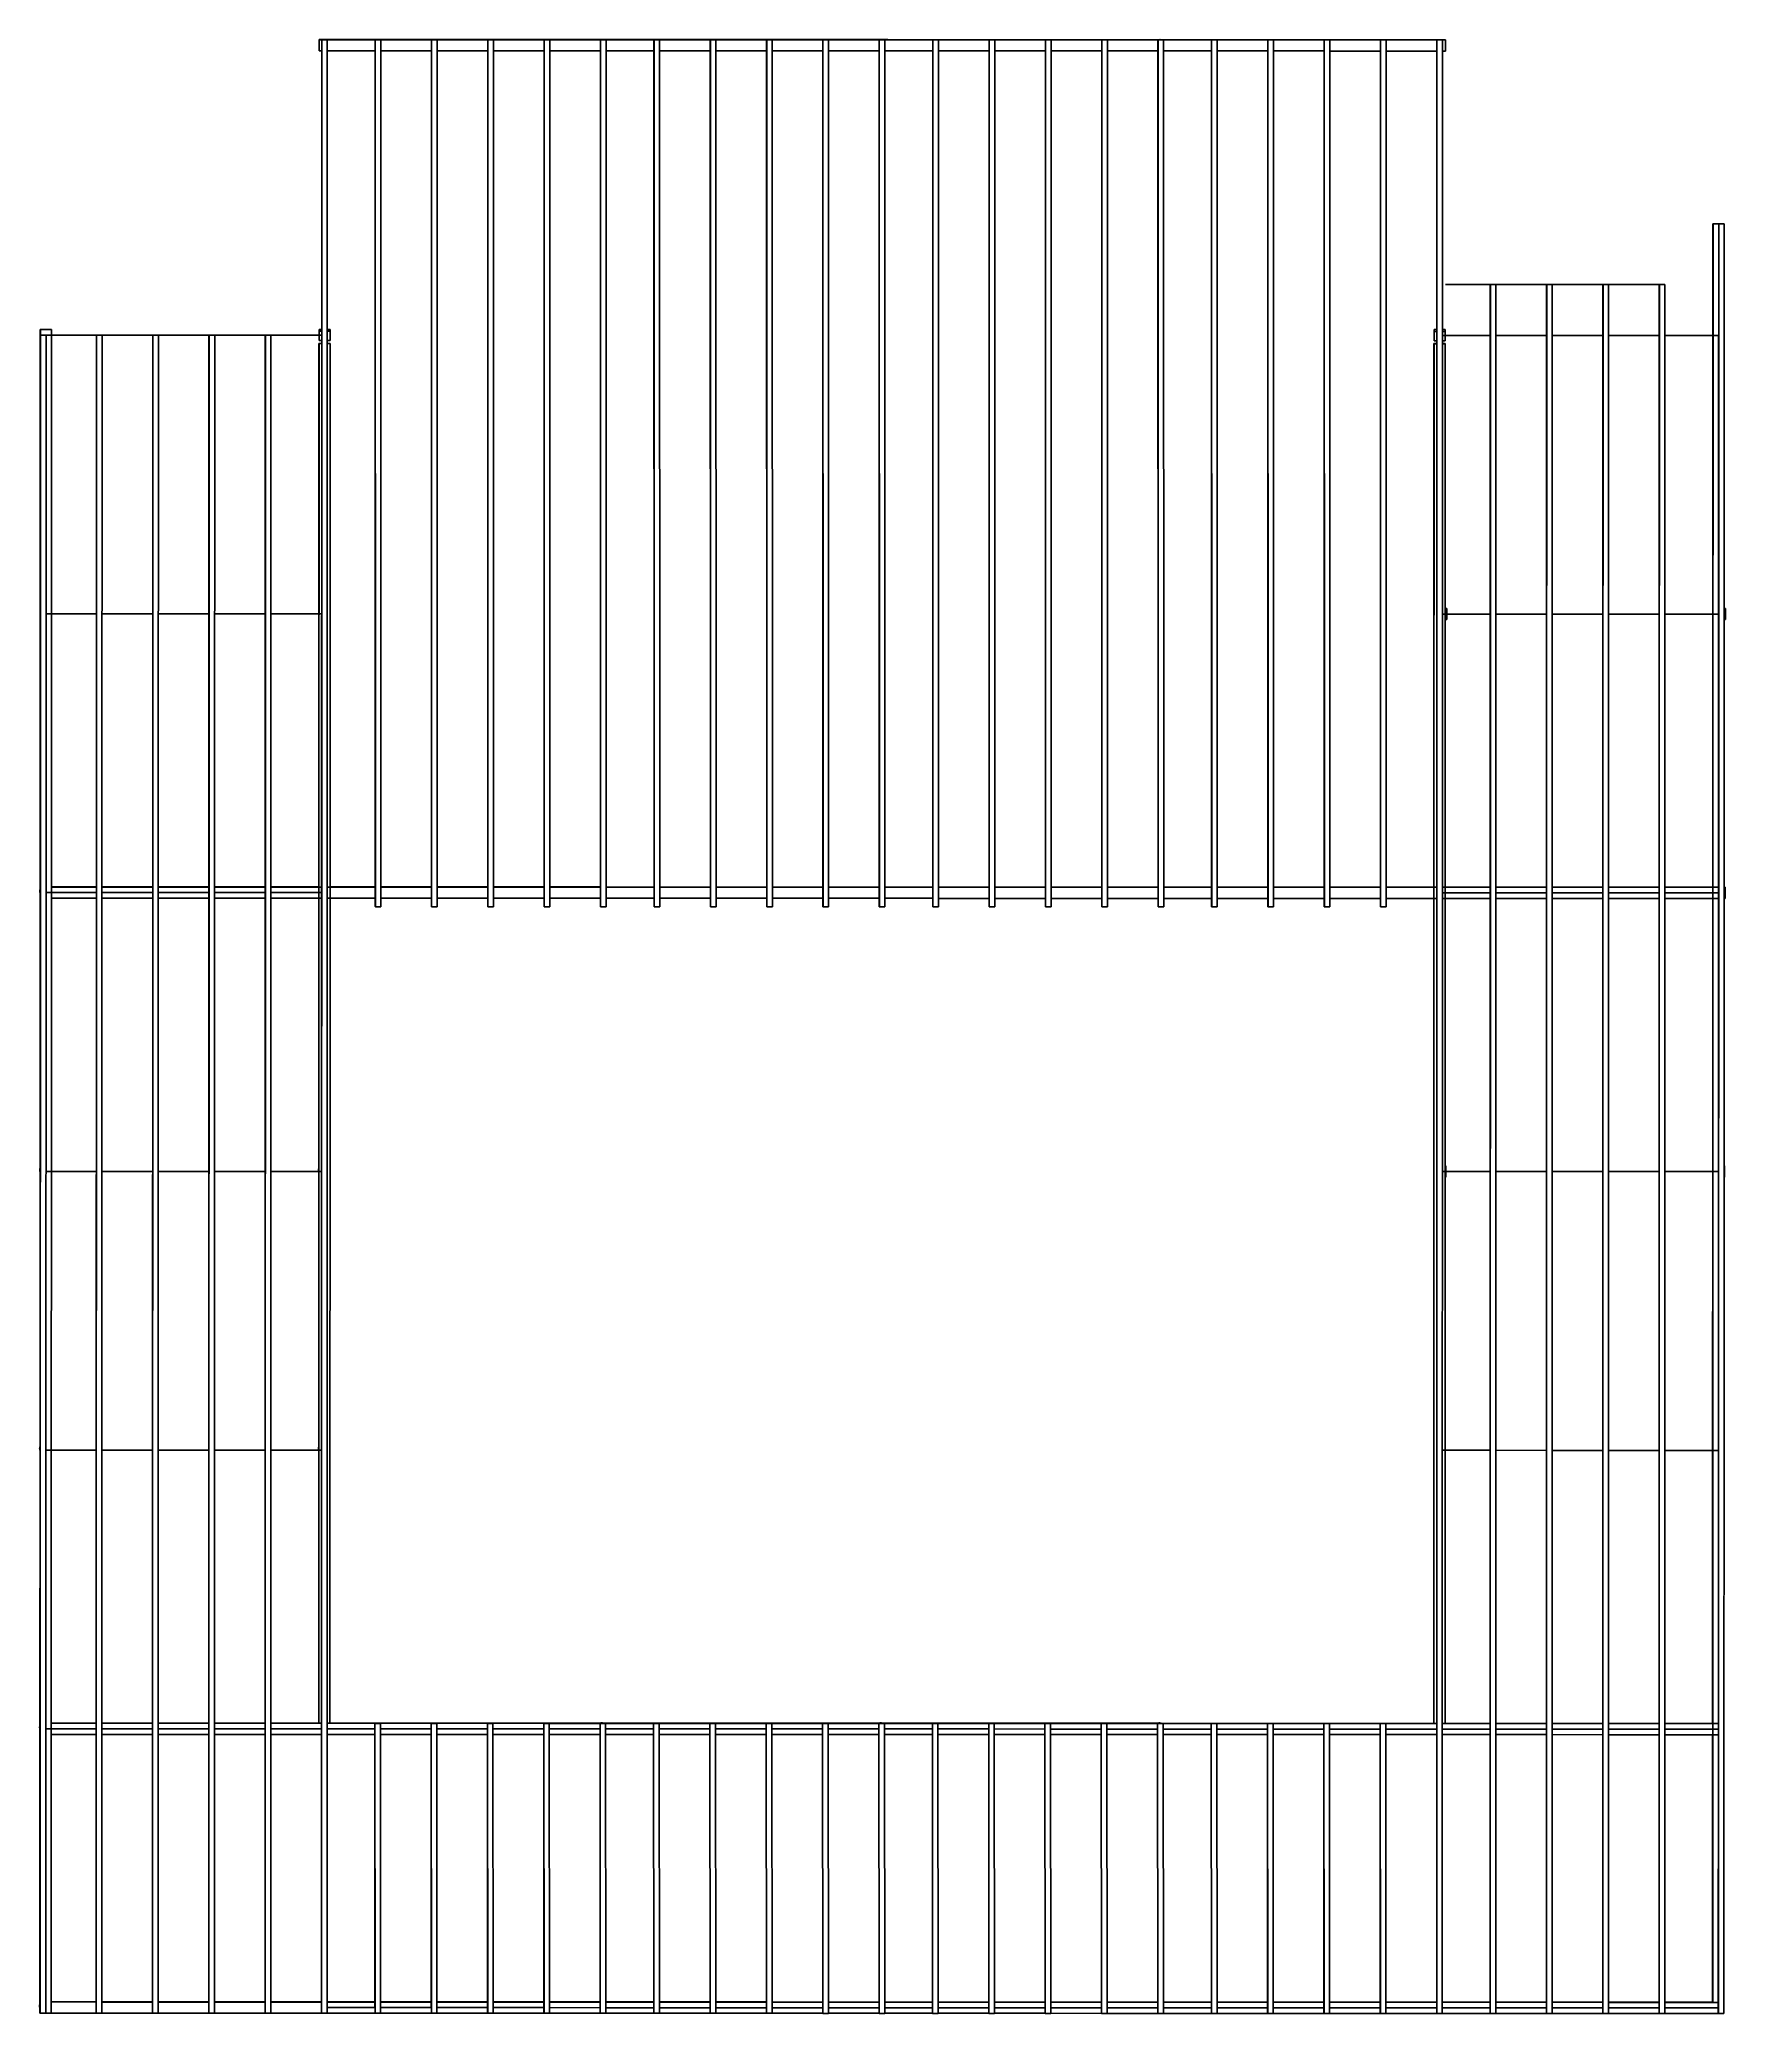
# Model space of a CAD drawing. Extents: x -15.5 to 2.7, y -11.6 to 9.6.
import ezdxf

# ---------------------------------------------------------------- set-up
doc = ezdxf.new("R2010")
doc.units = 0
doc.layers.get('0').update_dxf_attribs({"linetype": 'CONTINUOUS'})

msp = doc.modelspace()

# ---------------------------------------------------------------- linework, layer by layer
for p, q in [((-12.475, 9.617), (-12.475, 9.617)), ((-12.475, 9.617), (-12.475, 9.497)), ((-12.475, 9.617), (-12.474, 9.617)), ((-12.434, 9.617), (-12.475, 9.617)), ((-12.475, 9.597), (-12.475, 9.617)), ((-12.475, 9.597), (-12.474, 9.597)), ((-12.475, 9.497), (-12.474, 9.597)), ((-12.475, 9.597), (-12.475, 9.497)), ((-12.474, 9.617), (-12.473, 9.615)), ((-12.474, 9.617), (-12.355, 9.617)), ((-12.474, 9.597), (-12.474, 9.617)), ((-12.474, 9.597), (-12.473, 9.597)), ((-12.473, 9.615), (-12.473, 9.597)), ((-12.447, 9.615), (-12.473, 9.615)), ((-12.473, 9.597), (-12.473, 9.497)), ((-12.448, -11.624), (-12.447, 9.615)), ((-12.447, 9.495), (-12.447, 9.615)), ((-12.447, 9.615), (-12.387, 9.615)), ((-12.447, 9.615), (-12.447, 9.615)), ((-12.387, 9.615), (-12.447, 9.615)), ((-12.434, 9.617), (-12.428, 9.618)), ((-12.432, 9.617), (-12.434, 9.617)), ((-12.432, 9.617), (-12.428, 9.617)), ((-12.43, 9.617), (-12.432, 9.617)), ((-12.43, 9.617), (-12.428, 9.617)), ((-12.428, 9.617), (-12.43, 9.617)), ((-12.428, 9.618), (-12.422, 9.617)), ((-12.428, 9.617), (-12.424, 9.617)), ((-12.428, 9.617), (-12.425, 9.617)), ((-12.428, 9.617), (-12.427, 9.617)), ((-12.427, 9.617), (-12.427, 9.617)), ((-12.425, 9.617), (-12.427, 9.617)), ((-12.424, 9.617), (-12.425, 9.617)), ((-12.422, 9.617), (-12.424, 9.617)), ((-12.355, 9.617), (-12.422, 9.617)), ((-12.387, 9.615), (-12.387, 9.615)), ((-12.387, 9.615), (-12.387, 9.615)), ((-12.387, 9.615), (-12.387, 9.615)), ((-12.355, 9.615), (-12.387, 9.615)), ((-12.387, 9.495), (-12.387, 9.615)), ((-12.355, 9.617), (-12.355, 9.617)), ((-12.355, 9.615), (-12.355, 9.617)), ((-9.475, 9.616), (-12.355, 9.617)), ((-11.872, 9.615), (-12.355, 9.615)), ((-11.872, 9.495), (-11.872, 9.615)), ((-11.872, 9.615), (-11.812, 9.615)), ((-11.871, 9.615), (-11.872, 9.615)), ((-11.87, 0.284), (-11.871, 9.615)), ((-11.812, 9.615), (-11.871, 9.615)), ((-11.812, 9.615), (-11.811, 9.615)), ((-11.812, 9.615), (-11.812, 9.615)), ((-11.811, 9.615), (-11.812, 9.615)), ((-11.266, 9.615), (-11.812, 9.615)), ((-11.811, 9.495), (-11.811, 9.615)), ((-11.266, 9.495), (-11.266, 9.615)), ((-11.266, 9.615), (-11.206, 9.615)), ((-11.265, 9.615), (-11.266, 9.615)), ((-11.264, 0.284), (-11.265, 9.615)), ((-11.206, 9.615), (-11.265, 9.615)), ((-11.206, 9.615), (-11.205, 9.615)), ((-11.206, 9.615), (-11.206, 9.615)), ((-11.205, 9.615), (-11.206, 9.615)), ((-10.66, 9.615), (-11.206, 9.615)), ((-11.205, 9.495), (-11.205, 9.615)), ((-10.66, 9.495), (-10.66, 9.615)), ((-10.66, 9.615), (-10.6, 9.615)), ((-10.659, 9.615), (-10.66, 9.615)), ((-10.658, 0.284), (-10.659, 9.615)), ((-10.6, 9.615), (-10.659, 9.615)), ((-10.6, 9.615), (-10.599, 9.615)), ((-10.6, 9.615), (-10.6, 9.615)), ((-10.599, 9.615), (-10.6, 9.615)), ((-10.054, 9.615), (-10.6, 9.615)), ((-10.599, 9.495), (-10.599, 9.615)), ((-10.054, 9.495), (-10.054, 9.615)), ((-10.054, 9.615), (-9.994, 9.615)), ((-10.053, 9.615), (-10.054, 9.615)), ((-10.052, 0.284), (-10.053, 9.615)), ((-9.994, 9.615), (-10.053, 9.615)), ((-9.994, 9.615), (-9.993, 9.615)), ((-9.994, 9.615), (-9.994, 9.615)), ((-9.993, 9.615), (-9.994, 9.615)), ((-9.475, 9.615), (-9.994, 9.615)), ((-9.993, 9.495), (-9.993, 9.615)), ((-9.475, 9.616), (-9.355, 9.616)), ((-9.475, 9.615), (-9.475, 9.616)), ((-9.475, 9.616), (-9.475, 9.616)), ((-9.434, 9.616), (-9.475, 9.616)), ((-9.475, 9.616), (-9.475, 9.616)), ((-9.475, 9.616), (-9.475, 9.615)), ((-9.475, 9.616), (-9.475, 9.616)), ((-9.448, 9.615), (-9.475, 9.615)), ((-9.475, 9.615), (-9.475, 9.615)), ((-9.448, 9.495), (-9.448, 9.615)), ((-9.448, 9.615), (-9.388, 9.615)), ((-9.447, 9.614), (-9.448, 9.615)), ((-9.446, 0.284), (-9.447, 9.614)), ((-9.388, 9.614), (-9.447, 9.614)), ((-9.434, 9.616), (-9.428, 9.617)), ((-9.432, 9.616), (-9.434, 9.616)), ((-9.432, 9.616), (-9.428, 9.617)), ((-9.43, 9.616), (-9.432, 9.616)), ((-9.43, 9.616), (-9.428, 9.617)), ((-9.428, 9.616), (-9.43, 9.616)), ((-9.428, 9.617), (-9.424, 9.616)), ((-9.428, 9.617), (-9.422, 9.616)), ((-9.428, 9.617), (-9.426, 9.616)), ((-9.428, 9.616), (-9.427, 9.616)), ((-9.427, 9.616), (-9.427, 9.616)), ((-9.426, 9.616), (-9.427, 9.616)), ((-9.424, 9.616), (-9.426, 9.616)), ((-9.422, 9.616), (-9.424, 9.616)), ((-9.355, 9.616), (-9.422, 9.616)), ((-9.388, 9.615), (-9.387, 9.614)), ((-9.388, 9.614), (-9.388, 9.615)), ((-9.355, 9.615), (-9.388, 9.615)), ((-9.387, 9.614), (-9.388, 9.614)), ((-9.387, 9.495), (-9.387, 9.614)), ((-9.355, 9.616), (-9.355, 9.616)), ((-9.355, 9.615), (-9.355, 9.616)), ((-6.475, 9.616), (-9.355, 9.616)), ((-8.872, 9.615), (-9.355, 9.615)), ((-8.872, 9.495), (-8.872, 9.615)), ((-8.872, 9.615), (-8.812, 9.615)), ((-8.871, 9.614), (-8.872, 9.615)), ((-8.87, 0.284), (-8.871, 9.614)), ((-8.812, 9.614), (-8.871, 9.614)), ((-8.812, 9.615), (-8.811, 9.614)), ((-8.812, 9.614), (-8.812, 9.615)), ((-8.266, 9.615), (-8.812, 9.615)), ((-8.811, 9.614), (-8.812, 9.614)), ((-8.811, 9.495), (-8.811, 9.614)), ((-8.266, 9.495), (-8.266, 9.615)), ((-8.266, 9.615), (-8.206, 9.615)), ((-8.265, 9.614), (-8.266, 9.615)), ((-8.264, 0.284), (-8.265, 9.614)), ((-8.206, 9.614), (-8.265, 9.614)), ((-8.206, 9.615), (-8.205, 9.614)), ((-8.206, 9.614), (-8.206, 9.615)), ((-7.66, 9.615), (-8.206, 9.615)), ((-8.205, 9.614), (-8.206, 9.614)), ((-8.205, 9.495), (-8.205, 9.614)), ((-7.66, 9.495), (-7.66, 9.615)), ((-7.66, 9.615), (-7.6, 9.615)), ((-7.659, 9.614), (-7.66, 9.615)), ((-7.658, 0.284), (-7.659, 9.614)), ((-7.6, 9.614), (-7.659, 9.614)), ((-7.6, 9.615), (-7.599, 9.614)), ((-7.6, 9.614), (-7.6, 9.615)), ((-7.054, 9.614), (-7.6, 9.615)), ((-7.599, 9.614), (-7.6, 9.614)), ((-7.599, 9.495), (-7.599, 9.614)), ((-7.054, 9.494), (-7.054, 9.614)), ((-7.054, 9.614), (-6.994, 9.614)), ((-7.053, 9.614), (-7.054, 9.614)), ((-7.052, 0.283), (-7.053, 9.614)), ((-6.994, 9.614), (-7.053, 9.614)), ((-6.994, 9.614), (-6.993, 9.614)), ((-6.994, 9.614), (-6.994, 9.614)), ((-6.993, 9.614), (-6.994, 9.614)), ((-6.475, 9.614), (-6.994, 9.614)), ((-6.993, 9.494), (-6.993, 9.614)), ((-6.475, 9.616), (-6.355, 9.616)), ((-6.475, 9.614), (-6.475, 9.616)), ((-6.475, 9.616), (-6.475, 9.616)), ((-6.434, 9.616), (-6.475, 9.616)), ((-6.475, 9.616), (-6.475, 9.616)), ((-6.475, 9.616), (-6.475, 9.614)), ((-6.475, 9.616), (-6.475, 9.616)), ((-6.448, 9.614), (-6.475, 9.614)), ((-6.475, 9.614), (-6.475, 9.614)), ((-6.448, 9.494), (-6.448, 9.614)), ((-6.448, 9.614), (-6.388, 9.614)), ((-6.447, 9.614), (-6.448, 9.614)), ((-6.446, 0.283), (-6.447, 9.614)), ((-6.388, 9.614), (-6.447, 9.614)), ((-6.434, 9.616), (-6.428, 9.617)), ((-6.432, 9.616), (-6.434, 9.616)), ((-6.432, 9.616), (-6.428, 9.616)), ((-6.43, 9.616), (-6.432, 9.616)), ((-6.43, 9.616), (-6.428, 9.616)), ((-6.428, 9.616), (-6.43, 9.616)), ((-6.428, 9.617), (-6.422, 9.616)), ((-6.428, 9.616), (-6.424, 9.616)), ((-6.428, 9.616), (-6.426, 9.616)), ((-6.428, 9.616), (-6.427, 9.616)), ((-6.428, 9.616), (-6.428, 9.616)), ((-6.426, 9.616), (-6.427, 9.616)), ((-6.424, 9.616), (-6.426, 9.616)), ((-6.422, 9.616), (-6.424, 9.616)), ((-6.355, 9.616), (-6.422, 9.616)), ((-6.388, 9.614), (-6.387, 9.614)), ((-6.388, 9.614), (-6.388, 9.614)), ((-6.387, 9.614), (-6.388, 9.614)), ((-6.355, 9.614), (-6.388, 9.614)), ((-6.387, 9.494), (-6.387, 9.614)), ((-6.355, 9.616), (-6.355, 9.616)), ((-6.355, 9.614), (-6.355, 9.616)), ((-3.475, 9.615), (-6.355, 9.616)), ((-5.872, 9.614), (-6.355, 9.614)), ((-5.872, 9.494), (-5.872, 9.614)), ((-5.872, 9.614), (-5.812, 9.614)), ((-5.871, 9.614), (-5.872, 9.614)), ((-5.87, 0.283), (-5.871, 9.614)), ((-5.812, 9.614), (-5.871, 9.614)), ((-5.812, 9.614), (-5.811, 9.614)), ((-5.812, 9.614), (-5.812, 9.614)), ((-5.811, 9.614), (-5.812, 9.614)), ((-5.266, 9.614), (-5.812, 9.614)), ((-5.811, 9.494), (-5.811, 9.614)), ((-5.266, 9.494), (-5.266, 9.614)), ((-5.266, 9.614), (-5.206, 9.614)), ((-5.265, 9.614), (-5.266, 9.614)), ((-5.264, 0.283), (-5.265, 9.614)), ((-5.206, 9.614), (-5.265, 9.614)), ((-5.206, 9.614), (-5.205, 9.614)), ((-5.206, 9.614), (-5.206, 9.614)), ((-5.205, 9.614), (-5.206, 9.614)), ((-4.66, 9.614), (-5.206, 9.614)), ((-5.205, 9.494), (-5.205, 9.614)), ((-4.66, 9.494), (-4.66, 9.614)), ((-4.66, 9.614), (-4.6, 9.614)), ((-4.659, 9.614), (-4.66, 9.614)), ((-4.658, 0.283), (-4.659, 9.614)), ((-4.6, 9.614), (-4.659, 9.614)), ((-4.6, 9.614), (-4.599, 9.614)), ((-4.6, 9.614), (-4.6, 9.614)), ((-4.599, 9.614), (-4.6, 9.614)), ((-4.054, 9.614), (-4.6, 9.614)), ((-4.599, 9.494), (-4.599, 9.614)), ((-4.054, 9.494), (-4.054, 9.614)), ((-4.054, 9.614), (-3.994, 9.614)), ((-4.053, 9.613), (-4.054, 9.614)), ((-4.052, 0.283), (-4.053, 9.613)), ((-3.994, 9.613), (-4.053, 9.613)), ((-3.994, 9.614), (-3.993, 9.613)), ((-3.994, 9.613), (-3.994, 9.614)), ((-3.993, 9.613), (-3.994, 9.613)), ((-3.475, 9.614), (-3.994, 9.614)), ((-3.993, 9.494), (-3.993, 9.613)), ((-3.475, 9.615), (-3.355, 9.615)), ((-3.475, 9.614), (-3.475, 9.615)), ((-3.475, 9.615), (-3.475, 9.615)), ((-3.434, 9.615), (-3.475, 9.615)), ((-3.475, 9.615), (-3.475, 9.615)), ((-3.475, 9.615), (-3.475, 9.614)), ((-3.475, 9.615), (-3.475, 9.615)), ((-3.448, 9.614), (-3.475, 9.614)), ((-3.475, 9.614), (-3.475, 9.614)), ((-3.448, 9.494), (-3.448, 9.614)), ((-3.448, 9.614), (-3.388, 9.614)), ((-3.447, 9.613), (-3.448, 9.614)), ((-3.446, 0.283), (-3.447, 9.613)), ((-3.388, 9.613), (-3.447, 9.613)), ((-3.434, 9.615), (-3.428, 9.616)), ((-3.432, 9.615), (-3.434, 9.615)), ((-3.432, 9.615), (-3.428, 9.616)), ((-3.43, 9.615), (-3.432, 9.615)), ((-3.43, 9.615), (-3.428, 9.616)), ((-3.428, 9.615), (-3.43, 9.615)), ((-3.428, 9.616), (-3.424, 9.615)), ((-3.428, 9.616), (-3.422, 9.615)), ((-3.428, 9.616), (-3.426, 9.615)), ((-3.428, 9.615), (-3.427, 9.615)), ((-3.428, 9.615), (-3.428, 9.615)), ((-3.426, 9.615), (-3.427, 9.615)), ((-3.424, 9.615), (-3.426, 9.615)), ((-3.422, 9.615), (-3.424, 9.615)), ((-3.355, 9.615), (-3.422, 9.615)), ((-3.388, 9.614), (-3.387, 9.613)), ((-3.388, 9.613), (-3.388, 9.614)), ((-3.355, 9.614), (-3.388, 9.614)), ((-3.387, 9.613), (-3.388, 9.613)), ((-3.387, 9.494), (-3.387, 9.613)), ((-3.355, 9.615), (-3.355, 9.615)), ((-3.355, 9.614), (-3.355, 9.615)), ((-0.475, 9.615), (-3.355, 9.615)), ((-2.872, 9.614), (-3.355, 9.614)), ((-2.872, 9.494), (-2.872, 9.614)), ((-2.872, 9.614), (-2.812, 9.614)), ((-2.871, 9.613), (-2.872, 9.614)), ((-2.87, 0.283), (-2.871, 9.613)), ((-2.812, 9.613), (-2.871, 9.613)), ((-2.812, 9.614), (-2.811, 9.613)), ((-2.812, 9.613), (-2.812, 9.614)), ((-2.266, 9.614), (-2.812, 9.614)), ((-2.811, 9.613), (-2.812, 9.613)), ((-2.811, 9.494), (-2.811, 9.613)), ((-2.266, 9.494), (-2.266, 9.614)), ((-2.266, 9.614), (-2.206, 9.614)), ((-2.265, 9.613), (-2.266, 9.614)), ((-2.264, 0.283), (-2.265, 9.613)), ((-2.206, 9.613), (-2.265, 9.613)), ((-2.206, 9.614), (-2.205, 9.613)), ((-2.206, 9.613), (-2.206, 9.614)), ((-1.66, 9.613), (-2.206, 9.614)), ((-2.205, 9.613), (-2.206, 9.613)), ((-2.205, 9.494), (-2.205, 9.613)), ((-1.66, 9.494), (-1.66, 9.613)), ((-1.66, 9.613), (-1.6, 9.613)), ((-1.659, 9.613), (-1.66, 9.613)), ((-1.658, 0.282), (-1.659, 9.613)), ((-1.6, 9.613), (-1.659, 9.613)), ((-1.6, 9.613), (-1.599, 9.613)), ((-1.6, 9.613), (-1.6, 9.613)), ((-1.599, 9.613), (-1.6, 9.613)), ((-1.054, 9.613), (-1.6, 9.613)), ((-1.599, 9.493), (-1.599, 9.613)), ((-1.054, 9.493), (-1.054, 9.613)), ((-1.054, 9.613), (-0.994, 9.613)), ((-1.053, 9.613), (-1.054, 9.613)), ((-1.052, 0.282), (-1.053, 9.613)), ((-0.994, 9.613), (-1.053, 9.613)), ((-0.994, 9.613), (-0.993, 9.613)), ((-0.994, 9.613), (-0.994, 9.613)), ((-0.993, 9.613), (-0.994, 9.613)), ((-0.475, 9.613), (-0.994, 9.613)), ((-0.993, 9.493), (-0.993, 9.613)), ((-0.475, 9.613), (-0.475, 9.615)), ((-0.475, 9.615), (-0.475, 9.615)), ((-0.475, 9.615), (-0.475, 9.613)), ((-0.475, 9.615), (-0.475, 9.615)), ((-0.475, 9.615), (-0.434, 9.615)), ((-0.475, 9.615), (-0.475, 9.615)), ((-0.448, 9.613), (-0.475, 9.613)), ((-0.475, 9.613), (-0.475, 9.613)), ((-0.449, -11.627), (-0.447, 9.613)), ((-0.448, 9.493), (-0.448, 9.613)), ((-0.448, 9.613), (-0.388, 9.613)), ((-0.447, 9.613), (-0.448, 9.613)), ((-0.388, 9.613), (-0.447, 9.613)), ((-0.434, 9.615), (-0.428, 9.615)), ((-0.434, 9.615), (-0.432, 9.615)), ((-0.432, 9.615), (-0.428, 9.615)), ((-0.432, 9.615), (-0.43, 9.615)), ((-0.43, 9.615), (-0.428, 9.615)), ((-0.43, 9.615), (-0.428, 9.615)), ((-0.428, 9.615), (-0.424, 9.615)), ((-0.428, 9.615), (-0.423, 9.615)), ((-0.428, 9.615), (-0.426, 9.615)), ((-0.428, 9.615), (-0.427, 9.615)), ((-0.428, 9.615), (-0.428, 9.615)), ((-0.427, 9.615), (-0.426, 9.615)), ((-0.426, 9.615), (-0.424, 9.615)), ((-0.424, 9.615), (-0.423, 9.615)), ((-0.423, 9.615), (-0.355, 9.615)), ((-0.388, 9.613), (-0.387, 9.613)), ((-0.388, 9.613), (-0.388, 9.613)), ((-0.387, 9.613), (-0.388, 9.613)), ((-0.355, 9.613), (-0.388, 9.613)), ((-0.387, 9.493), (-0.387, 9.613)), ((-0.355, 9.613), (-0.355, 9.615)), ((-0.355, 9.615), (-0.355, 9.615)), ((-0.355, 9.615), (-0.355, 9.615)), ((-0.355, 9.615), (-0.355, 9.615)), ((-0.355, 9.615), (-0.354, 9.613)), ((-0.355, 9.615), (-0.355, 9.615)), ((-0.354, 9.613), (-0.355, 9.613)), ((-0.354, 9.613), (-0.354, 9.493)), ((-12.475, 9.497), (-12.475, 9.497)), ((-12.475, 9.497), (-12.475, 9.497)), ((-12.473, 9.495), (-12.475, 9.497)), ((-12.473, 9.497), (-12.475, 9.497)), ((-12.475, 9.497), (-12.475, 9.497)), ((-12.475, 9.497), (-12.475, 9.497)), ((-12.473, 9.497), (-12.473, 9.495)), ((-12.447, 9.495), (-12.473, 9.495)), ((-12.447, 6.497), (-12.447, 9.495)), ((-11.872, 9.495), (-12.387, 9.495)), ((-12.387, 6.497), (-12.387, 9.495)), ((-11.871, 0.497), (-11.872, 9.495)), ((-11.266, 9.495), (-11.811, 9.495)), ((-11.81, 0.497), (-11.811, 9.495)), ((-11.265, 0.497), (-11.266, 9.495)), ((-10.66, 9.495), (-11.205, 9.495)), ((-11.204, 0.497), (-11.205, 9.495)), ((-10.659, 0.497), (-10.66, 9.495)), ((-10.054, 9.495), (-10.599, 9.495)), ((-10.598, 0.497), (-10.599, 9.495)), ((-10.053, 0.497), (-10.054, 9.495)), ((-9.448, 9.495), (-9.993, 9.495)), ((-9.992, 0.497), (-9.993, 9.495)), ((-9.447, 0.497), (-9.448, 9.495)), ((-8.872, 9.495), (-9.387, 9.495)), ((-9.386, 0.497), (-9.387, 9.495)), ((-8.871, 0.496), (-8.872, 9.495)), ((-8.266, 9.495), (-8.811, 9.495)), ((-8.81, 0.496), (-8.811, 9.495)), ((-8.265, 0.496), (-8.266, 9.495)), ((-7.66, 9.495), (-8.205, 9.495)), ((-8.204, 0.496), (-8.205, 9.495)), ((-7.659, 0.496), (-7.66, 9.495)), ((-7.054, 9.494), (-7.599, 9.495)), ((-7.598, 0.496), (-7.599, 9.495)), ((-7.053, 0.496), (-7.054, 9.494)), ((-6.448, 9.494), (-6.993, 9.494)), ((-6.992, 0.496), (-6.993, 9.494)), ((-6.447, 0.496), (-6.448, 9.494)), ((-5.872, 9.494), (-6.387, 9.494)), ((-6.386, 0.496), (-6.387, 9.494)), ((-5.871, 0.496), (-5.872, 9.494)), ((-5.266, 9.494), (-5.811, 9.494)), ((-5.81, 0.496), (-5.811, 9.494)), ((-5.265, 0.496), (-5.266, 9.494)), ((-4.66, 9.494), (-5.205, 9.494)), ((-5.204, 0.496), (-5.205, 9.494)), ((-4.659, 0.496), (-4.66, 9.494)), ((-4.054, 9.494), (-4.599, 9.494)), ((-4.598, 0.496), (-4.599, 9.494)), ((-4.053, 0.496), (-4.054, 9.494)), ((-3.448, 9.494), (-3.993, 9.494)), ((-3.992, 0.496), (-3.993, 9.494)), ((-3.447, 0.495), (-3.448, 9.494)), ((-2.872, 9.494), (-3.387, 9.494)), ((-3.386, 0.495), (-3.387, 9.494)), ((-2.871, 0.495), (-2.872, 9.494)), ((-2.266, 9.494), (-2.811, 9.494)), ((-2.81, 0.495), (-2.811, 9.494)), ((-2.265, 0.495), (-2.266, 9.494)), ((-1.66, 9.494), (-2.205, 9.494)), ((-2.204, 0.495), (-2.205, 9.494)), ((-1.659, 0.495), (-1.66, 9.494)), ((-1.054, 9.493), (-1.599, 9.493)), ((-1.598, 0.495), (-1.599, 9.493)), ((-1.053, 0.495), (-1.054, 9.493)), ((-0.448, 9.493), (-0.993, 9.493)), ((-0.992, 0.495), (-0.993, 9.493)), ((-0.448, 6.495), (-0.448, 9.493)), ((-0.354, 9.493), (-0.387, 9.493)), ((-0.387, 6.495), (-0.387, 9.493)), ((2.524, 7.635), (2.526, 7.634)), ((2.644, 7.635), (2.524, 7.635)), ((2.524, 6.494), (2.524, 7.635)), ((2.524, 0.493), (2.526, 7.634)), ((2.586, 7.634), (2.526, 7.634)), ((2.582, -11.627), (2.586, 7.633)), ((2.584, 0.493), (2.586, 7.634)), ((2.586, 7.633), (2.586, 7.634)), ((2.586, 7.634), (2.644, 7.634)), ((2.586, 7.633), (2.646, 7.633)), ((2.644, 7.634), (2.644, 7.635)), ((2.644, 7.635), (2.646, 7.634)), ((2.644, 7.634), (2.646, 7.634)), ((2.645, 3.494), (2.646, 7.633)), ((2.646, 7.633), (2.646, 7.634)), ((2.646, 7.633), (2.646, 7.634)), ((2.646, 7.633), (2.646, 7.634)), ((2.646, 7.634), (2.646, 7.634)), ((2.646, 7.633), (2.646, 7.633)), ((2.646, 7.633), (2.646, 7.633)), ((0.129, 6.982), (-0.354, 6.982)), ((0.127, -11.627), (0.129, 6.982)), ((0.129, 6.982), (0.128, 6.982)), ((0.188, 6.982), (0.128, 6.982)), ((0.128, 0.495), (0.128, 6.982)), ((0.188, 6.982), (0.129, 6.982)), ((0.189, 6.982), (0.188, 6.982)), ((0.188, 6.982), (0.188, 6.982)), ((0.189, 6.982), (0.188, 6.982)), ((0.188, 0.495), (0.189, 6.982)), ((0.735, 6.982), (0.189, 6.982)), ((0.735, 6.982), (0.734, 6.982)), ((0.794, 6.982), (0.734, 6.982)), ((0.734, 0.495), (0.734, 6.982)), ((0.734, 0.495), (0.735, 6.982)), ((0.794, 6.982), (0.735, 6.982)), ((0.794, 6.982), (0.794, 6.982)), ((0.795, 6.982), (0.794, 6.982)), ((0.795, 6.982), (0.794, 6.982)), ((0.794, 0.495), (0.795, 6.982)), ((1.341, 6.982), (0.795, 6.982)), ((1.341, 6.982), (1.34, 6.982)), ((1.4, 6.982), (1.34, 6.982)), ((1.34, 0.495), (1.34, 6.982)), ((1.34, 0.495), (1.341, 6.982)), ((1.4, 6.982), (1.341, 6.982)), ((1.4, 6.982), (1.4, 6.982)), ((1.401, 6.982), (1.4, 6.982)), ((1.401, 6.982), (1.4, 6.982)), ((1.4, 0.495), (1.401, 6.982)), ((1.947, 6.981), (1.401, 6.982)), ((2.006, 6.982), (1.946, 6.982)), ((1.947, 6.981), (1.946, 6.982)), ((1.946, 0.494), (1.946, 6.982)), ((1.946, 0.494), (1.947, 6.981)), ((2.006, 6.981), (1.947, 6.981)), ((2.006, 6.981), (2.006, 6.982)), ((2.007, 6.981), (2.006, 6.982)), ((2.007, 6.981), (2.006, 6.981)), ((2.006, 0.494), (2.007, 6.981)), ((-15.476, 6.498), (-15.475, 6.498)), ((-15.476, 6.498), (-15.476, 6.378)), ((-15.434, 6.498), (-15.476, 6.498)), ((-15.476, 6.378), (-15.475, 6.378)), ((-15.476, 6.378), (-15.475, 6.378)), ((-15.475, 6.378), (-15.476, 3.498)), ((-15.475, 6.498), (-15.474, 6.496)), ((-15.355, 6.497), (-15.475, 6.498)), ((-15.475, 6.498), (-15.475, 6.498)), ((-15.475, 6.478), (-15.475, 6.498)), ((-15.475, 6.478), (-15.475, 6.498)), ((-15.475, 6.478), (-15.475, 6.478)), ((-15.475, 6.478), (-15.475, 6.378)), ((-15.475, 6.478), (-15.475, 6.378)), ((-15.475, -11.624), (-15.473, 6.436)), ((-15.475, 6.378), (-15.475, 6.378)), ((-15.475, 6.378), (-15.475, 6.378)), ((-15.474, 6.496), (-15.474, 6.436)), ((-15.474, 6.496), (-15.355, 6.496)), ((-15.474, 6.436), (-15.474, 6.436)), ((-15.474, 6.436), (-15.414, 6.436)), ((-15.473, 6.436), (-15.474, 6.436)), ((-15.474, 6.256), (-15.474, 6.436)), ((-15.414, 6.436), (-15.473, 6.436)), ((-15.434, 6.498), (-15.429, 6.498)), ((-15.432, 6.498), (-15.434, 6.498)), ((-15.432, 6.498), (-15.429, 6.498)), ((-15.43, 6.498), (-15.432, 6.498)), ((-15.43, 6.498), (-15.428, 6.498)), ((-15.428, 6.498), (-15.43, 6.498)), ((-15.429, 6.498), (-15.425, 6.498)), ((-15.429, 6.498), (-15.423, 6.498)), ((-15.428, 6.498), (-15.426, 6.498)), ((-15.428, 6.498), (-15.428, 6.498)), ((-15.428, 6.498), (-15.428, 6.498)), ((-15.426, 6.498), (-15.428, 6.498)), ((-15.425, 6.498), (-15.426, 6.498)), ((-15.423, 6.498), (-15.425, 6.498)), ((-15.356, 6.498), (-15.423, 6.498)), ((-15.415, -11.623), (-15.413, 6.436)), ((-15.414, 6.436), (-15.413, 6.436)), ((-15.414, 6.436), (-15.414, 6.436)), ((-15.413, 6.436), (-15.414, 6.436)), ((-15.414, 6.436), (-12.447, 6.436)), ((-15.414, 6.436), (-15.414, 6.436)), ((-15.356, 6.498), (-15.355, 6.497)), ((-15.355, 6.496), (-15.355, 6.497)), ((-15.355, 6.497), (-15.355, 6.497)), ((-15.354, 6.496), (-15.355, 6.497)), ((-15.355, 6.497), (-15.355, 6.496)), ((-15.355, 6.496), (-15.354, 6.496)), ((-15.355, 6.496), (-15.355, 6.496)), ((-15.354, 6.496), (-15.355, 0.498)), ((-14.873, -11.624), (-14.871, 6.436)), ((-14.872, 6.436), (-14.812, 6.436)), ((-14.871, 6.436), (-14.872, 6.436)), ((-14.872, 0.498), (-14.872, 6.436)), ((-14.812, 6.436), (-14.871, 6.436)), ((-14.812, 6.436), (-14.811, 6.436)), ((-14.812, 6.436), (-14.812, 6.436)), ((-14.811, 6.436), (-14.812, 6.436)), ((-14.812, 0.498), (-14.811, 6.436)), ((-14.267, -11.624), (-14.265, 6.435)), ((-14.266, 6.436), (-14.206, 6.436)), ((-14.265, 6.435), (-14.266, 6.436)), ((-14.266, 0.497), (-14.266, 6.436)), ((-14.206, 6.435), (-14.265, 6.435)), ((-14.206, 6.436), (-14.205, 6.435)), ((-14.206, 6.435), (-14.206, 6.436)), ((-14.205, 6.435), (-14.206, 6.435)), ((-14.206, 0.497), (-14.205, 6.435)), ((-13.661, -11.624), (-13.659, 6.435)), ((-13.66, 6.436), (-13.6, 6.436)), ((-13.659, 6.435), (-13.66, 6.436)), ((-13.66, 0.497), (-13.66, 6.436)), ((-13.6, 6.435), (-13.659, 6.435)), ((-13.6, 6.436), (-13.599, 6.435)), ((-13.6, 6.435), (-13.6, 6.436)), ((-13.599, 6.435), (-13.6, 6.435)), ((-13.6, 0.497), (-13.599, 6.435)), ((-13.055, -11.624), (-13.053, 6.435)), ((-13.054, 6.436), (-12.994, 6.436)), ((-13.053, 6.435), (-13.054, 6.436)), ((-13.054, 0.497), (-13.054, 6.436)), ((-12.994, 6.435), (-13.053, 6.435)), ((-12.994, 6.436), (-12.993, 6.435)), ((-12.994, 6.435), (-12.994, 6.436)), ((-12.993, 6.435), (-12.994, 6.435)), ((-12.994, 0.497), (-12.993, 6.435)), ((-12.476, 6.497), (-12.447, 6.497)), ((-12.476, 6.497), (-12.476, 6.497)), ((-12.447, 6.497), (-12.476, 6.497)), ((-12.476, 6.497), (-12.476, 6.377)), ((-12.476, 6.477), (-12.476, 6.497)), ((-12.476, 6.477), (-12.447, 6.477)), ((-12.476, 6.477), (-12.476, 6.377)), ((-12.476, 6.377), (-12.447, 6.377)), ((-12.476, 6.377), (-12.476, 6.377)), ((-12.476, 6.377), (-12.476, 6.377)), ((-12.476, 6.377), (-12.476, 6.377)), ((-12.447, 6.477), (-12.447, 6.497)), ((-12.447, 6.497), (-12.447, 6.497)), ((-12.447, 6.377), (-12.447, 6.477)), ((-12.447, 6.347), (-12.447, 6.377)), ((-12.387, 6.497), (-12.356, 6.497)), ((-12.356, 6.497), (-12.387, 6.497)), ((-12.387, 6.477), (-12.387, 6.497)), ((-12.387, 6.497), (-12.387, 6.497)), ((-12.387, 6.477), (-12.356, 6.477)), ((-12.387, 6.377), (-12.387, 6.477)), ((-12.387, 6.377), (-12.356, 6.377)), ((-12.387, 6.347), (-12.387, 6.377)), ((-12.356, 6.497), (-12.356, 6.497)), ((-12.356, 6.497), (-12.356, 6.477)), ((-12.356, 6.377), (-12.356, 6.477)), ((-0.476, 6.495), (-0.448, 6.495)), ((-0.476, 6.495), (-0.476, 6.495)), ((-0.448, 6.495), (-0.476, 6.495)), ((-0.476, 6.495), (-0.476, 6.375)), ((-0.476, 6.475), (-0.476, 6.495)), ((-0.476, 6.475), (-0.448, 6.475)), ((-0.476, 6.475), (-0.476, 6.375)), ((-0.476, 6.375), (-0.448, 6.375)), ((-0.476, 6.375), (-0.476, 6.375)), ((-0.476, 6.375), (-0.476, 6.375)), ((-0.476, 6.375), (-0.476, 6.375)), ((-0.448, 6.475), (-0.448, 6.495)), ((-0.448, 6.495), (-0.448, 6.495)), ((-0.448, 6.375), (-0.448, 6.475)), ((-0.448, 6.344), (-0.448, 6.375)), ((-0.387, 6.495), (-0.356, 6.495)), ((-0.356, 6.495), (-0.387, 6.495)), ((-0.387, 6.475), (-0.387, 6.495)), ((-0.387, 6.495), (-0.387, 6.495)), ((-0.387, 6.475), (-0.356, 6.475)), ((-0.387, 6.375), (-0.387, 6.475)), ((-0.387, 6.433), (0.128, 6.433)), ((-0.387, 6.375), (-0.356, 6.375)), ((-0.387, 6.344), (-0.387, 6.375)), ((-0.356, 6.495), (-0.356, 6.495)), ((-0.356, 6.495), (-0.356, 6.475)), ((-0.356, 6.375), (-0.356, 6.475)), ((0.189, 6.433), (0.734, 6.433)), ((0.794, 6.433), (1.34, 6.433)), ((1.4, 6.433), (1.946, 6.433)), ((2.006, 6.433), (2.585, 6.433)), ((2.523, 0.494), (2.524, 6.374)), ((2.524, 6.494), (2.524, 6.494)), ((2.524, 6.494), (2.524, 6.494)), ((2.524, 6.494), (2.524, 6.374)), ((2.524, 6.494), (2.524, 6.494)), ((2.524, 6.494), (2.524, 6.374)), ((2.524, 6.374), (2.524, 6.374)), ((2.524, 6.374), (2.524, 6.374)), ((2.524, 6.374), (2.524, 6.374)), ((2.585, 6.433), (2.585, 3.433)), ((-15.474, 6.256), (-15.479, -11.623)), ((-15.476, -11.623), (-15.474, 6.256)), ((-12.476, 6.345), (-12.478, 6.347)), ((-12.478, 6.347), (-12.447, 6.347)), ((-12.478, 0.497), (-12.478, 6.347)), ((-12.477, 0.497), (-12.476, 6.345)), ((-12.447, 6.345), (-12.476, 6.345)), ((-12.448, 0.496), (-12.447, 6.345)), ((-12.447, 6.345), (-12.447, 6.347)), ((-12.387, 6.347), (-12.358, 6.347)), ((-12.387, 6.345), (-12.387, 6.347)), ((-12.358, 6.345), (-12.387, 6.345)), ((-12.387, 0.496), (-12.387, 6.345)), ((-12.358, 6.347), (-12.356, 6.345)), ((-12.358, 6.345), (-12.358, 6.347)), ((-12.356, 6.345), (-12.358, 6.345)), ((-12.357, 3.497), (-12.356, 6.345)), ((-0.477, 6.343), (-0.479, 6.344)), ((-0.479, 6.344), (-0.448, 6.344)), ((-0.479, 0.495), (-0.479, 6.344)), ((-0.478, 0.495), (-0.477, 6.343)), ((-0.448, 6.343), (-0.477, 6.343)), ((-0.448, 6.343), (-0.448, 6.344)), ((-0.448, 0.494), (-0.448, 6.343)), ((-0.388, 0.493), (-0.387, 6.343)), ((-0.387, 6.344), (-0.359, 6.344)), ((-0.387, 6.343), (-0.387, 6.344)), ((-0.359, 6.343), (-0.387, 6.343)), ((-0.359, 6.344), (-0.357, 6.343)), ((-0.359, 6.343), (-0.359, 6.344)), ((-0.357, 6.343), (-0.359, 6.343)), ((-0.358, 3.495), (-0.357, 6.343)), ((-15.476, 3.498), (-15.476, 3.498)), ((-15.476, 3.498), (-15.476, 3.498)), ((-15.476, 3.498), (-15.476, 3.498)), ((-15.476, 3.498), (-15.476, 3.378)), ((-15.476, 3.498), (-15.476, 3.498)), ((-15.476, 3.478), (-15.476, 3.498)), ((-15.476, 3.478), (-15.476, 3.498)), ((-15.476, 3.478), (-15.476, 3.478)), ((-15.476, 3.478), (-15.476, 3.378)), ((-15.476, 3.478), (-15.476, 3.378)), ((-14.872, 3.436), (-15.414, 3.436)), ((-15.414, 3.436), (-14.872, 3.436)), ((-14.266, 3.436), (-14.812, 3.436)), ((-14.812, 3.436), (-14.266, 3.436)), ((-13.66, 3.436), (-14.206, 3.436)), ((-14.206, 3.436), (-13.66, 3.436)), ((-13.054, 3.436), (-13.6, 3.436)), ((-13.6, 3.436), (-13.054, 3.436)), ((-12.448, 3.436), (-12.994, 3.436)), ((-12.994, 3.436), (-12.448, 3.436)), ((-12.357, 3.497), (-12.356, 3.497)), ((-12.356, 3.497), (-12.357, 3.497)), ((-12.357, 3.477), (-12.357, 3.497)), ((-12.357, 3.497), (-12.357, 3.497)), ((-12.357, 3.477), (-12.356, 3.477)), ((-12.357, 3.377), (-12.357, 3.477)), ((-12.356, 3.497), (-12.356, 3.497)), ((-12.356, 3.497), (-12.356, 3.477)), ((-12.356, 3.377), (-12.356, 3.477)), ((-0.388, 3.433), (0.128, 3.433)), ((0.128, 3.433), (-0.388, 3.433)), ((-0.358, 3.495), (-0.341, 3.495)), ((-0.341, 3.495), (-0.358, 3.495)), ((-0.358, 3.475), (-0.358, 3.495)), ((-0.358, 3.495), (-0.358, 3.495)), ((-0.358, 3.475), (-0.341, 3.475)), ((-0.358, 3.375), (-0.358, 3.475)), ((-0.341, 3.495), (-0.341, 3.495)), ((-0.341, 3.495), (-0.341, 3.475)), ((-0.341, 3.375), (-0.341, 3.475)), ((0.188, 3.433), (0.734, 3.433)), ((0.734, 3.433), (0.188, 3.433)), ((0.794, 3.433), (1.34, 3.433)), ((1.34, 3.433), (0.794, 3.433)), ((1.4, 3.433), (1.946, 3.433)), ((1.946, 3.433), (1.4, 3.433)), ((2.006, 3.433), (2.585, 3.433)), ((2.585, 3.433), (2.006, 3.433)), ((2.585, 3.433), (2.584, 0.433)), ((2.645, 3.494), (2.659, 3.494)), ((2.659, 3.494), (2.645, 3.494)), ((2.645, 3.474), (2.645, 3.494)), ((2.645, 3.494), (2.645, 3.494)), ((2.645, 3.474), (2.659, 3.474)), ((2.645, 3.374), (2.645, 3.474)), ((2.659, 3.494), (2.659, 3.494)), ((2.659, 3.494), (2.659, 3.474)), ((2.659, 3.374), (2.659, 3.474)), ((-15.476, 3.378), (-15.477, 0.472)), ((-15.476, 3.378), (-15.476, 3.378)), ((-15.476, 3.378), (-15.476, 3.378)), ((-15.476, 3.378), (-15.476, 3.378)), ((-15.476, 3.378), (-15.476, 3.378)), ((-12.357, 3.377), (-12.356, 3.377)), ((-12.357, 0.497), (-12.357, 3.377)), ((-0.358, 3.375), (-0.341, 3.375)), ((-0.358, 0.495), (-0.358, 3.375)), ((2.645, 3.374), (2.659, 3.374)), ((2.645, 0.494), (2.645, 3.374)), ((-15.48, 0.461), (-15.481, 0.458)), ((-15.481, 0.458), (-15.481, 0.455)), ((-15.481, 0.455), (-15.481, 0.452)), ((-15.481, 0.452), (-15.481, 0.449)), ((-15.481, 0.449), (-15.481, 0.446)), ((-15.481, 0.446), (-15.48, 0.442)), ((-15.479, 0.467), (-15.48, 0.464)), ((-15.48, 0.464), (-15.48, 0.461)), ((-15.48, 0.442), (-15.48, 0.439)), ((-15.48, 0.439), (-15.479, 0.436)), ((-15.478, 0.47), (-15.479, 0.467)), ((-15.479, 0.436), (-15.478, 0.433)), ((-15.477, 0.472), (-15.478, 0.47)), ((-15.478, 0.433), (-15.477, 0.431)), ((-15.477, 0.431), (-15.478, -2.528)), ((-15.477, 0.472), (-15.477, 0.431)), ((-14.872, 0.436), (-15.414, 0.436)), ((-15.414, 0.436), (-14.872, 0.436)), ((-15.356, 0.496), (-15.355, 0.496)), ((-15.356, 0.496), (-15.356, 0.376)), ((-14.872, 0.498), (-15.355, 0.498)), ((-15.355, 0.498), (-15.355, 0.496)), ((-14.872, 0.496), (-15.355, 0.496)), ((-15.355, 0.496), (-15.355, 0.376)), ((-14.872, 0.496), (-14.872, 0.498)), ((-14.872, 0.376), (-14.872, 0.496)), ((-14.266, 0.497), (-14.812, 0.498)), ((-14.812, 0.496), (-14.812, 0.498)), ((-14.266, 0.496), (-14.812, 0.496)), ((-14.812, 0.376), (-14.812, 0.496)), ((-14.266, 0.436), (-14.812, 0.436)), ((-14.812, 0.436), (-14.266, 0.436)), ((-14.266, 0.496), (-14.266, 0.497)), ((-14.266, 0.376), (-14.266, 0.496)), ((-13.66, 0.497), (-14.206, 0.497)), ((-14.206, 0.496), (-14.206, 0.497)), ((-13.66, 0.496), (-14.206, 0.496)), ((-14.206, 0.376), (-14.206, 0.496)), ((-13.66, 0.436), (-14.206, 0.436)), ((-14.206, 0.436), (-13.66, 0.436)), ((-13.66, 0.496), (-13.66, 0.497)), ((-13.66, 0.376), (-13.66, 0.496)), ((-13.054, 0.497), (-13.6, 0.497)), ((-13.6, 0.496), (-13.6, 0.497)), ((-13.054, 0.496), (-13.6, 0.496)), ((-13.6, 0.376), (-13.6, 0.496)), ((-13.054, 0.436), (-13.6, 0.436)), ((-13.6, 0.436), (-13.054, 0.436)), ((-13.054, 0.496), (-13.054, 0.497)), ((-13.054, 0.376), (-13.054, 0.496)), ((-12.478, 0.497), (-12.994, 0.497)), ((-12.994, 0.496), (-12.994, 0.497)), ((-12.477, 0.496), (-12.994, 0.496)), ((-12.994, 0.376), (-12.994, 0.496)), ((-12.448, 0.436), (-12.994, 0.436)), ((-12.994, 0.436), (-12.448, 0.436)), ((-12.477, 0.497), (-12.478, 0.497)), ((-12.477, 0.496), (-12.477, 0.497)), ((-12.477, 0.496), (-12.448, 0.496)), ((-12.477, 0.376), (-12.477, 0.496)), ((-12.448, 0.376), (-12.448, 0.496)), ((-12.387, 0.496), (-12.357, 0.496)), ((-12.387, 0.376), (-12.387, 0.496)), ((-11.871, 0.497), (-12.357, 0.497)), ((-12.357, 0.496), (-12.357, 0.497)), ((-11.871, 0.496), (-12.357, 0.496)), ((-12.357, 0.376), (-12.357, 0.496)), ((-11.871, 0.496), (-11.871, 0.497)), ((-11.871, 0.376), (-11.871, 0.496)), ((-11.265, 0.497), (-11.81, 0.497)), ((-11.81, 0.496), (-11.81, 0.497)), ((-11.265, 0.495), (-11.81, 0.496)), ((-11.81, 0.376), (-11.81, 0.496)), ((-11.265, 0.495), (-11.265, 0.497)), ((-11.265, 0.375), (-11.265, 0.495)), ((-10.659, 0.497), (-11.204, 0.497)), ((-11.204, 0.495), (-11.204, 0.497)), ((-10.659, 0.495), (-11.204, 0.495)), ((-11.204, 0.375), (-11.204, 0.495)), ((-10.659, 0.495), (-10.659, 0.497)), ((-10.659, 0.375), (-10.659, 0.495)), ((-10.053, 0.497), (-10.598, 0.497)), ((-10.598, 0.495), (-10.598, 0.497)), ((-10.053, 0.495), (-10.598, 0.495)), ((-10.598, 0.375), (-10.598, 0.495)), ((-10.053, 0.495), (-10.053, 0.497)), ((-10.053, 0.375), (-10.053, 0.495)), ((-9.447, 0.497), (-9.992, 0.497)), ((-9.992, 0.495), (-9.992, 0.497)), ((-9.447, 0.495), (-9.992, 0.495)), ((-9.992, 0.375), (-9.992, 0.495)), ((-9.447, 0.495), (-9.447, 0.497)), ((-9.447, 0.375), (-9.447, 0.495)), ((-8.871, 0.496), (-9.386, 0.497)), ((-9.386, 0.495), (-9.386, 0.497)), ((-8.871, 0.495), (-9.386, 0.495)), ((-9.386, 0.375), (-9.386, 0.495)), ((-8.871, 0.495), (-8.871, 0.496)), ((-8.871, 0.375), (-8.871, 0.495)), ((-8.265, 0.496), (-8.81, 0.496)), ((-8.81, 0.495), (-8.81, 0.496)), ((-8.265, 0.495), (-8.81, 0.495)), ((-8.81, 0.375), (-8.81, 0.495)), ((-8.265, 0.495), (-8.265, 0.496)), ((-8.265, 0.375), (-8.265, 0.495)), ((-7.659, 0.496), (-8.204, 0.496)), ((-8.204, 0.495), (-8.204, 0.496)), ((-7.659, 0.495), (-8.204, 0.495)), ((-8.204, 0.375), (-8.204, 0.495)), ((-7.659, 0.495), (-7.659, 0.496)), ((-7.659, 0.375), (-7.659, 0.495)), ((-7.053, 0.496), (-7.598, 0.496)), ((-7.598, 0.495), (-7.598, 0.496)), ((-7.053, 0.495), (-7.598, 0.495)), ((-7.598, 0.375), (-7.598, 0.495)), ((-7.053, 0.495), (-7.053, 0.496)), ((-7.053, 0.375), (-7.053, 0.495)), ((-6.447, 0.496), (-6.992, 0.496)), ((-6.992, 0.495), (-6.992, 0.496)), ((-6.447, 0.495), (-6.992, 0.495)), ((-6.992, 0.375), (-6.992, 0.495)), ((-6.447, 0.495), (-6.447, 0.496)), ((-6.447, 0.375), (-6.447, 0.495)), ((-5.871, 0.496), (-6.386, 0.496)), ((-6.386, 0.495), (-6.386, 0.496)), ((-5.871, 0.495), (-6.386, 0.495)), ((-6.386, 0.375), (-6.386, 0.495)), ((-5.871, 0.495), (-5.871, 0.496)), ((-5.871, 0.375), (-5.871, 0.495)), ((-5.265, 0.496), (-5.81, 0.496)), ((-5.81, 0.494), (-5.81, 0.496)), ((-5.265, 0.494), (-5.81, 0.494)), ((-5.81, 0.374), (-5.81, 0.494)), ((-5.265, 0.494), (-5.265, 0.496)), ((-5.265, 0.374), (-5.265, 0.494)), ((-4.659, 0.496), (-5.204, 0.496)), ((-5.204, 0.494), (-5.204, 0.496)), ((-4.659, 0.494), (-5.204, 0.494)), ((-5.204, 0.374), (-5.204, 0.494)), ((-4.659, 0.494), (-4.659, 0.496)), ((-4.659, 0.374), (-4.659, 0.494)), ((-4.053, 0.496), (-4.598, 0.496)), ((-4.598, 0.494), (-4.598, 0.496)), ((-4.053, 0.494), (-4.598, 0.494)), ((-4.598, 0.374), (-4.598, 0.494)), ((-4.053, 0.494), (-4.053, 0.496)), ((-4.053, 0.374), (-4.053, 0.494)), ((-3.447, 0.495), (-3.992, 0.496)), ((-3.992, 0.494), (-3.992, 0.496)), ((-3.447, 0.494), (-3.992, 0.494)), ((-3.992, 0.374), (-3.992, 0.494)), ((-3.447, 0.494), (-3.447, 0.495)), ((-3.447, 0.374), (-3.447, 0.494)), ((-2.871, 0.495), (-3.386, 0.495)), ((-3.386, 0.494), (-3.386, 0.495)), ((-2.871, 0.494), (-3.386, 0.494)), ((-3.386, 0.374), (-3.386, 0.494)), ((-2.871, 0.494), (-2.871, 0.495)), ((-2.871, 0.374), (-2.871, 0.494)), ((-2.265, 0.495), (-2.81, 0.495)), ((-2.81, 0.494), (-2.81, 0.495)), ((-2.265, 0.494), (-2.81, 0.494)), ((-2.81, 0.374), (-2.81, 0.494)), ((-2.265, 0.494), (-2.265, 0.495)), ((-2.265, 0.374), (-2.265, 0.494)), ((-1.659, 0.495), (-2.204, 0.495)), ((-2.204, 0.494), (-2.204, 0.495)), ((-1.659, 0.494), (-2.204, 0.494)), ((-2.204, 0.374), (-2.204, 0.494)), ((-1.659, 0.494), (-1.659, 0.495)), ((-1.659, 0.374), (-1.659, 0.494)), ((-1.053, 0.495), (-1.598, 0.495)), ((-1.598, 0.494), (-1.598, 0.495)), ((-1.053, 0.494), (-1.598, 0.494)), ((-1.598, 0.374), (-1.598, 0.494)), ((-1.053, 0.494), (-1.053, 0.495)), ((-1.053, 0.374), (-1.053, 0.494)), ((-0.479, 0.495), (-0.992, 0.495)), ((-0.992, 0.494), (-0.992, 0.495)), ((-0.478, 0.494), (-0.992, 0.494)), ((-0.992, 0.374), (-0.992, 0.494)), ((-0.478, 0.495), (-0.479, 0.495)), ((-0.478, 0.494), (-0.478, 0.495)), ((-0.478, 0.494), (-0.448, 0.494)), ((-0.478, 0.374), (-0.478, 0.494)), ((-0.448, 0.374), (-0.448, 0.494)), ((-0.388, 0.493), (-0.358, 0.493)), ((-0.388, 0.373), (-0.388, 0.493)), ((0.128, 0.433), (-0.388, 0.433)), ((-0.388, 0.433), (0.128, 0.433)), ((0.128, 0.495), (-0.358, 0.495)), ((-0.358, 0.493), (-0.358, 0.495)), ((0.128, 0.493), (-0.358, 0.493)), ((-0.358, 0.373), (-0.358, 0.493)), ((0.128, 0.493), (0.128, 0.495)), ((0.128, 0.373), (0.128, 0.493)), ((0.734, 0.495), (0.188, 0.495)), ((0.188, 0.493), (0.188, 0.495)), ((0.734, 0.493), (0.188, 0.493)), ((0.188, 0.373), (0.188, 0.493)), ((0.734, 0.433), (0.188, 0.433)), ((0.188, 0.433), (0.734, 0.433)), ((0.734, 0.495), (0.734, 0.495)), ((0.734, 0.493), (0.734, 0.495)), ((0.734, 0.493), (0.734, 0.495)), ((0.734, 0.493), (0.734, 0.493)), ((0.734, 0.373), (0.734, 0.493)), ((0.734, 0.373), (0.734, 0.493)), ((1.34, 0.495), (0.794, 0.495)), ((0.794, 0.493), (0.794, 0.495)), ((1.34, 0.493), (0.794, 0.493)), ((0.794, 0.373), (0.794, 0.493)), ((1.34, 0.433), (0.794, 0.433)), ((0.794, 0.433), (1.34, 0.433)), ((1.34, 0.495), (1.34, 0.495)), ((1.34, 0.493), (1.34, 0.495)), ((1.34, 0.493), (1.34, 0.495)), ((1.34, 0.493), (1.34, 0.493)), ((1.34, 0.373), (1.34, 0.493)), ((1.34, 0.373), (1.34, 0.493)), ((1.946, 0.494), (1.4, 0.495)), ((1.4, 0.493), (1.4, 0.495)), ((1.946, 0.493), (1.4, 0.493)), ((1.4, 0.373), (1.4, 0.493)), ((1.946, 0.433), (1.4, 0.433)), ((1.4, 0.433), (1.946, 0.433)), ((1.946, 0.494), (1.946, 0.494)), ((1.946, 0.493), (1.946, 0.494)), ((1.946, 0.493), (1.946, 0.494)), ((1.946, 0.493), (1.946, 0.493)), ((1.946, 0.373), (1.946, 0.493)), ((1.946, 0.373), (1.946, 0.493)), ((2.523, 0.494), (2.006, 0.494)), ((2.006, 0.493), (2.006, 0.494)), ((2.524, 0.493), (2.006, 0.493)), ((2.006, 0.373), (2.006, 0.493)), ((2.584, 0.433), (2.006, 0.433)), ((2.006, 0.433), (2.584, 0.433)), ((2.524, 0.493), (2.584, 0.493)), ((2.524, 0.373), (2.524, 0.493)), ((2.584, 0.433), (2.583, -2.567)), ((2.584, 0.373), (2.584, 0.493)), ((2.645, 0.494), (2.654, 0.494)), ((2.654, 0.494), (2.645, 0.494)), ((2.645, 0.474), (2.645, 0.494)), ((2.645, 0.494), (2.645, 0.494)), ((2.645, 0.474), (2.654, 0.474)), ((2.645, 0.374), (2.645, 0.474)), ((2.654, 0.494), (2.654, 0.494)), ((2.654, 0.494), (2.654, 0.474)), ((2.654, 0.374), (2.654, 0.474)), ((-15.355, 0.376), (-15.358, -8.502)), ((-15.355, 0.376), (-15.356, 0.376)), ((-14.872, 0.376), (-15.355, 0.376)), ((-14.873, -8.502), (-14.872, 0.376)), ((-14.813, -8.502), (-14.812, 0.376)), ((-14.266, 0.376), (-14.812, 0.376)), ((-14.267, -8.502), (-14.266, 0.376)), ((-14.207, -8.502), (-14.206, 0.376)), ((-13.66, 0.376), (-14.206, 0.376)), ((-13.661, -8.502), (-13.66, 0.376)), ((-13.601, -8.502), (-13.6, 0.376)), ((-13.054, 0.376), (-13.6, 0.376)), ((-13.055, -8.503), (-13.054, 0.376)), ((-12.995, -8.503), (-12.994, 0.376)), ((-12.478, 0.376), (-12.994, 0.376)), ((-12.479, -2.531), (-12.478, 0.376)), ((-12.477, 0.376), (-12.478, 0.376)), ((-12.448, 0.376), (-12.477, 0.376)), ((-12.477, -2.528), (-12.477, 0.376)), ((-12.449, -8.504), (-12.448, 0.376)), ((-12.388, -8.504), (-12.387, 0.376)), ((-12.357, 0.376), (-12.387, 0.376)), ((-12.358, -8.503), (-12.357, 0.376)), ((-11.871, 0.376), (-12.357, 0.376)), ((-11.871, 0.285), (-11.871, 0.376)), ((-11.87, 0.284), (-11.871, 0.285)), ((-11.81, 0.284), (-11.87, 0.284)), ((-11.265, 0.375), (-11.81, 0.376)), ((-11.81, 0.284), (-11.81, 0.376)), ((-11.265, 0.285), (-11.265, 0.375)), ((-11.264, 0.284), (-11.265, 0.285)), ((-11.204, 0.284), (-11.264, 0.284)), ((-10.659, 0.375), (-11.204, 0.375)), ((-11.204, 0.284), (-11.204, 0.375)), ((-10.659, 0.285), (-10.659, 0.375)), ((-10.658, 0.284), (-10.659, 0.285)), ((-10.598, 0.284), (-10.658, 0.284)), ((-10.053, 0.375), (-10.598, 0.375)), ((-10.598, 0.284), (-10.598, 0.375)), ((-10.053, 0.284), (-10.053, 0.375)), ((-10.052, 0.284), (-10.053, 0.284)), ((-9.992, 0.284), (-10.052, 0.284)), ((-9.447, 0.375), (-9.992, 0.375)), ((-9.992, 0.284), (-9.992, 0.375)), ((-9.447, 0.284), (-9.447, 0.375)), ((-9.446, 0.284), (-9.447, 0.284)), ((-9.386, 0.284), (-9.446, 0.284)), ((-8.871, 0.375), (-9.386, 0.375)), ((-9.386, 0.284), (-9.386, 0.375)), ((-8.871, 0.284), (-8.871, 0.375)), ((-8.87, 0.284), (-8.871, 0.284)), ((-8.81, 0.284), (-8.87, 0.284)), ((-8.265, 0.375), (-8.81, 0.375)), ((-8.81, 0.284), (-8.81, 0.375)), ((-8.265, 0.284), (-8.265, 0.375)), ((-8.264, 0.284), (-8.265, 0.284)), ((-8.204, 0.284), (-8.264, 0.284)), ((-7.659, 0.375), (-8.204, 0.375)), ((-8.204, 0.284), (-8.204, 0.375)), ((-7.659, 0.284), (-7.659, 0.375)), ((-7.658, 0.284), (-7.659, 0.284)), ((-7.598, 0.284), (-7.658, 0.284)), ((-7.053, 0.375), (-7.598, 0.375)), ((-7.598, 0.284), (-7.598, 0.375)), ((-7.053, 0.284), (-7.053, 0.375)), ((-7.052, 0.283), (-7.053, 0.284)), ((-6.992, 0.283), (-7.052, 0.283)), ((-6.447, 0.375), (-6.992, 0.375)), ((-6.992, 0.283), (-6.992, 0.375)), ((-6.447, 0.284), (-6.447, 0.375)), ((-6.446, 0.283), (-6.447, 0.284)), ((-6.386, 0.283), (-6.446, 0.283)), ((-5.871, 0.375), (-6.386, 0.375)), ((-6.386, 0.283), (-6.386, 0.375)), ((-5.871, 0.284), (-5.871, 0.375)), ((-5.87, 0.283), (-5.871, 0.284)), ((-5.81, 0.283), (-5.87, 0.283)), ((-5.265, 0.374), (-5.81, 0.374)), ((-5.81, 0.283), (-5.81, 0.374)), ((-5.265, 0.284), (-5.265, 0.374)), ((-5.264, 0.283), (-5.265, 0.284)), ((-5.204, 0.283), (-5.264, 0.283)), ((-4.659, 0.374), (-5.204, 0.374)), ((-5.204, 0.283), (-5.204, 0.374)), ((-4.659, 0.283), (-4.659, 0.374)), ((-4.658, 0.283), (-4.659, 0.283)), ((-4.598, 0.283), (-4.658, 0.283)), ((-4.053, 0.374), (-4.598, 0.374)), ((-4.598, 0.283), (-4.598, 0.374)), ((-4.053, 0.283), (-4.053, 0.374)), ((-4.052, 0.283), (-4.053, 0.283)), ((-3.992, 0.283), (-4.052, 0.283)), ((-3.447, 0.374), (-3.992, 0.374)), ((-3.992, 0.283), (-3.992, 0.374)), ((-3.447, 0.283), (-3.447, 0.374)), ((-3.446, 0.283), (-3.447, 0.283)), ((-3.386, 0.283), (-3.446, 0.283)), ((-2.871, 0.374), (-3.386, 0.374)), ((-3.386, 0.283), (-3.386, 0.374)), ((-2.871, 0.283), (-2.871, 0.374)), ((-2.87, 0.283), (-2.871, 0.283)), ((-2.81, 0.283), (-2.87, 0.283)), ((-2.265, 0.374), (-2.81, 0.374)), ((-2.81, 0.283), (-2.81, 0.374)), ((-2.265, 0.283), (-2.265, 0.374)), ((-2.264, 0.283), (-2.265, 0.283)), ((-2.204, 0.283), (-2.264, 0.283)), ((-1.659, 0.374), (-2.204, 0.374)), ((-2.204, 0.283), (-2.204, 0.374)), ((-1.659, 0.283), (-1.659, 0.374)), ((-1.658, 0.282), (-1.659, 0.283)), ((-1.598, 0.282), (-1.658, 0.282)), ((-1.053, 0.374), (-1.598, 0.374)), ((-1.598, 0.282), (-1.598, 0.374)), ((-1.053, 0.283), (-1.053, 0.374)), ((-1.052, 0.282), (-1.053, 0.283)), ((-0.992, 0.282), (-1.052, 0.282)), ((-0.992, 0.282), (-0.992, 0.374)), ((-0.479, 0.374), (-0.992, 0.374)), ((-0.48, -8.505), (-0.479, 0.374)), ((-0.478, 0.374), (-0.479, 0.374)), ((-0.479, -8.505), (-0.478, 0.374)), ((-0.448, 0.374), (-0.478, 0.374)), ((-0.449, -8.506), (-0.448, 0.374)), ((-0.389, -8.506), (-0.388, 0.373)), ((-0.358, 0.373), (-0.388, 0.373)), ((0.128, 0.373), (-0.358, 0.373)), ((-0.358, -2.505), (-0.358, 0.373)), ((0.127, -8.505), (0.128, 0.373)), ((0.187, -8.505), (0.188, 0.373)), ((0.734, 0.373), (0.188, 0.373)), ((0.733, -8.505), (0.734, 0.373)), ((0.733, -8.505), (0.734, 0.373)), ((0.734, 0.373), (0.734, 0.373)), ((0.793, -8.505), (0.794, 0.373)), ((1.34, 0.373), (0.794, 0.373)), ((1.339, -8.505), (1.34, 0.373)), ((1.339, -8.505), (1.34, 0.373)), ((1.34, 0.373), (1.34, 0.373)), ((1.399, -8.505), (1.4, 0.373)), ((1.946, 0.373), (1.4, 0.373)), ((1.945, -8.505), (1.946, 0.373)), ((1.945, -8.505), (1.946, 0.373)), ((1.946, 0.373), (1.946, 0.373)), ((2.005, -8.505), (2.006, 0.373)), ((2.523, 0.373), (2.006, 0.373)), ((2.52, -8.505), (2.523, 0.373)), ((2.522, -8.507), (2.524, 0.373)), ((2.524, 0.373), (2.523, 0.373)), ((2.584, 0.373), (2.524, 0.373)), ((2.582, -8.507), (2.584, 0.373)), ((2.644, -2.506), (2.645, 0.374)), ((2.645, 0.374), (2.654, 0.374)), ((-15.481, -2.542), (-15.482, -2.545)), ((-15.482, -2.545), (-15.482, -2.548)), ((-15.482, -2.548), (-15.482, -2.551)), ((-15.48, -2.536), (-15.481, -2.539)), ((-15.481, -2.539), (-15.481, -2.542)), ((-15.479, -2.533), (-15.48, -2.536)), ((-15.478, -2.53), (-15.479, -2.533)), ((-15.478, -2.528), (-15.478, -2.53)), ((-15.478, -2.528), (-15.478, -2.568)), ((-12.481, -2.542), (-12.482, -2.545)), ((-12.482, -2.545), (-12.482, -2.549)), ((-12.482, -2.549), (-12.482, -2.552)), ((-12.48, -2.536), (-12.481, -2.539)), ((-12.481, -2.539), (-12.481, -2.542)), ((-12.479, -2.533), (-12.48, -2.536)), ((-12.478, -2.53), (-12.479, -2.531)), ((-12.479, -2.531), (-12.479, -2.533)), ((-12.479, -2.566), (-12.479, -2.531)), ((-12.477, -2.528), (-12.478, -2.53)), ((-12.477, -2.57), (-12.477, -2.528)), ((-0.358, -2.505), (-0.35, -2.505)), ((-0.351, -2.505), (-0.358, -2.505)), ((-0.358, -2.525), (-0.358, -2.505)), ((-0.358, -2.505), (-0.358, -2.505)), ((-0.358, -2.525), (-0.35, -2.525)), ((-0.358, -2.625), (-0.358, -2.525)), ((-0.351, -2.505), (-0.35, -2.505)), ((-0.351, -2.625), (-0.35, -2.525)), ((-0.35, -2.505), (-0.35, -2.525)), ((2.644, -2.506), (2.649, -2.506)), ((2.649, -2.506), (2.644, -2.506)), ((2.644, -2.526), (2.644, -2.506)), ((2.644, -2.506), (2.644, -2.506)), ((2.644, -2.526), (2.649, -2.526)), ((2.644, -2.626), (2.644, -2.526)), ((2.649, -2.506), (2.649, -2.506)), ((2.649, -2.506), (2.649, -2.526)), ((2.649, -2.626), (2.649, -2.526)), ((-15.482, -2.551), (-15.481, -2.554)), ((-15.481, -2.554), (-15.481, -2.557)), ((-15.481, -2.557), (-15.48, -2.561)), ((-15.48, -2.561), (-15.479, -2.564)), ((-15.479, -2.564), (-15.478, -2.567)), ((-15.478, -2.567), (-15.478, -2.568)), ((-15.478, -2.568), (-15.478, -5.528)), ((-15.414, -2.564), (-14.873, -2.564)), ((-14.873, -2.564), (-15.414, -2.564)), ((-14.812, -2.564), (-14.267, -2.564)), ((-14.267, -2.564), (-14.812, -2.564)), ((-14.206, -2.564), (-13.661, -2.564)), ((-13.661, -2.564), (-14.206, -2.564)), ((-13.6, -2.564), (-13.055, -2.564)), ((-13.055, -2.564), (-13.6, -2.564)), ((-12.994, -2.564), (-12.448, -2.564)), ((-12.448, -2.564), (-12.994, -2.564)), ((-12.482, -2.552), (-12.481, -2.555)), ((-12.481, -2.555), (-12.481, -2.558)), ((-12.481, -2.558), (-12.48, -2.561)), ((-12.48, -2.561), (-12.479, -2.564)), ((-12.479, -2.564), (-12.479, -2.566)), ((-12.479, -2.566), (-12.478, -2.567)), ((-12.479, -5.53), (-12.479, -2.566)), ((-12.478, -2.567), (-12.477, -2.57)), ((-12.478, -5.527), (-12.477, -2.57)), ((-0.388, -2.566), (0.127, -2.567)), ((0.127, -2.567), (-0.388, -2.566)), ((-0.359, -8.505), (-0.358, -2.625)), ((-0.358, -2.625), (-0.351, -2.625)), ((0.188, -2.567), (0.734, -2.567)), ((0.734, -2.567), (0.188, -2.567)), ((0.794, -2.567), (1.34, -2.567)), ((1.34, -2.567), (0.794, -2.567)), ((1.4, -2.567), (1.946, -2.567)), ((1.946, -2.567), (1.4, -2.567)), ((2.006, -2.567), (2.583, -2.567)), ((2.583, -2.567), (2.006, -2.567)), ((2.583, -2.567), (2.583, -5.567)), ((2.642, -11.627), (2.644, -2.626)), ((2.644, -2.626), (2.649, -2.626)), ((-15.482, -5.542), (-15.483, -5.545)), ((-15.483, -5.545), (-15.483, -5.548)), ((-15.483, -5.548), (-15.483, -5.551)), ((-15.483, -5.551), (-15.482, -5.554)), ((-15.481, -5.536), (-15.482, -5.539)), ((-15.482, -5.539), (-15.482, -5.542)), ((-15.482, -5.554), (-15.482, -5.557)), ((-15.482, -5.557), (-15.481, -5.56)), ((-15.48, -5.533), (-15.481, -5.536)), ((-15.481, -5.56), (-15.48, -5.563)), ((-15.479, -5.53), (-15.48, -5.533)), ((-15.48, -5.563), (-15.479, -5.566)), ((-15.478, -5.528), (-15.479, -5.53)), ((-15.479, -5.566), (-15.478, -5.568)), ((-15.478, -5.568), (-15.479, -8.528)), ((-15.478, -5.528), (-15.478, -5.568)), ((-14.873, -5.564), (-15.415, -5.564)), ((-15.415, -5.564), (-14.873, -5.564)), ((-14.267, -5.564), (-14.812, -5.564)), ((-14.812, -5.564), (-14.267, -5.564)), ((-13.661, -5.564), (-14.206, -5.564)), ((-14.206, -5.564), (-13.661, -5.564)), ((-13.055, -5.564), (-13.6, -5.564)), ((-13.6, -5.564), (-13.055, -5.564)), ((-12.448, -5.564), (-12.994, -5.564)), ((-12.994, -5.564), (-12.448, -5.564)), ((-12.482, -5.542), (-12.483, -5.545)), ((-12.483, -5.545), (-12.483, -5.549)), ((-12.483, -5.549), (-12.483, -5.552)), ((-12.483, -5.552), (-12.482, -5.555)), ((-12.481, -5.536), (-12.482, -5.539)), ((-12.482, -5.539), (-12.482, -5.542)), ((-12.482, -5.555), (-12.482, -5.558)), ((-12.482, -5.558), (-12.481, -5.561)), ((-12.48, -5.533), (-12.481, -5.536)), ((-12.481, -5.561), (-12.48, -5.564)), ((-12.479, -5.53), (-12.48, -5.533)), ((-12.48, -5.564), (-12.479, -5.567)), ((-12.478, -5.527), (-12.479, -5.53)), ((-12.479, -5.53), (-12.479, -5.53)), ((-12.479, -5.567), (-12.479, -5.53)), ((-12.479, -5.567), (-12.479, -5.567)), ((-12.479, -5.567), (-12.478, -5.57)), ((-12.479, -8.502), (-12.479, -5.567)), ((-12.478, -5.527), (-12.478, -5.527)), ((-12.478, -5.57), (-12.478, -5.527)), ((-12.478, -5.57), (-12.478, -5.57)), ((-12.478, -8.502), (-12.478, -5.57)), ((0.127, -5.566), (-0.389, -5.566)), ((-0.389, -5.566), (0.127, -5.566)), ((0.733, -5.567), (0.187, -5.566)), ((0.187, -5.566), (0.733, -5.567)), ((1.339, -5.567), (0.793, -5.567)), ((0.793, -5.567), (1.339, -5.567)), ((1.945, -5.567), (1.399, -5.567)), ((1.399, -5.567), (1.945, -5.567)), ((2.583, -5.567), (2.005, -5.567)), ((2.005, -5.567), (2.583, -5.567)), ((2.583, -5.567), (2.582, -8.567)), ((-15.482, -8.539), (-15.483, -8.542)), ((-15.483, -8.542), (-15.483, -8.545)), ((-15.483, -8.545), (-15.483, -8.548)), ((-15.483, -8.548), (-15.483, -8.551)), ((-15.483, -8.551), (-15.483, -8.554)), ((-15.483, -8.554), (-15.482, -8.557)), ((-15.481, -8.533), (-15.482, -8.536)), ((-15.482, -8.536), (-15.482, -8.539)), ((-15.482, -8.557), (-15.482, -8.56)), ((-15.482, -8.56), (-15.481, -8.563)), ((-15.48, -8.53), (-15.481, -8.533)), ((-15.481, -8.563), (-15.48, -8.566)), ((-15.479, -8.528), (-15.48, -8.53)), ((-15.48, -8.566), (-15.479, -8.568)), ((-15.479, -8.568), (-15.48, -11.528)), ((-15.479, -8.528), (-15.479, -8.568)), ((-14.873, -8.564), (-15.415, -8.564)), ((-15.358, -8.624), (-15.359, -11.502)), ((-14.873, -8.502), (-15.358, -8.502)), ((-15.358, -8.502), (-15.358, -8.504)), ((-15.358, -8.504), (-15.358, -8.504)), ((-15.358, -8.504), (-15.358, -8.624)), ((-14.873, -8.504), (-15.358, -8.504)), ((-15.358, -8.504), (-15.358, -8.624)), ((-14.873, -8.624), (-15.358, -8.624)), ((-15.358, -8.624), (-15.358, -8.624)), ((-14.873, -8.504), (-14.873, -8.502)), ((-14.873, -8.624), (-14.873, -8.504)), ((-14.873, -11.502), (-14.873, -8.624)), ((-14.267, -8.502), (-14.813, -8.502)), ((-14.813, -8.504), (-14.813, -8.502)), ((-14.267, -8.504), (-14.813, -8.504)), ((-14.813, -8.624), (-14.813, -8.504)), ((-14.267, -8.564), (-14.813, -8.564)), ((-14.267, -8.624), (-14.813, -8.624)), ((-14.813, -11.502), (-14.813, -8.624)), ((-14.267, -8.504), (-14.267, -8.502)), ((-14.267, -8.624), (-14.267, -8.504)), ((-14.267, -11.502), (-14.267, -8.624)), ((-13.661, -8.502), (-14.207, -8.502)), ((-14.207, -8.504), (-14.207, -8.502)), ((-13.661, -8.504), (-14.207, -8.504)), ((-14.207, -8.624), (-14.207, -8.504)), ((-13.661, -8.564), (-14.207, -8.564)), ((-13.661, -8.624), (-14.207, -8.624)), ((-14.207, -11.502), (-14.207, -8.624)), ((-13.661, -8.504), (-13.661, -8.502)), ((-13.661, -8.624), (-13.661, -8.504)), ((-13.661, -11.502), (-13.661, -8.624)), ((-13.055, -8.503), (-13.601, -8.502)), ((-13.601, -8.504), (-13.601, -8.502)), ((-13.055, -8.504), (-13.601, -8.504)), ((-13.601, -8.624), (-13.601, -8.504)), ((-13.055, -8.564), (-13.601, -8.564)), ((-13.055, -8.624), (-13.601, -8.624)), ((-13.601, -11.502), (-13.601, -8.624)), ((-13.055, -8.504), (-13.055, -8.503)), ((-13.055, -8.624), (-13.055, -8.504)), ((-13.055, -11.502), (-13.055, -8.624)), ((-12.479, -8.503), (-12.995, -8.503)), ((-12.995, -8.504), (-12.995, -8.503)), ((-12.449, -8.504), (-12.995, -8.504)), ((-12.995, -8.624), (-12.995, -8.504)), ((-12.449, -8.564), (-12.995, -8.564)), ((-12.449, -8.624), (-12.995, -8.624)), ((-12.995, -11.502), (-12.995, -8.624)), ((-12.479, -8.502), (-12.478, -8.502)), ((-12.479, -8.503), (-12.479, -8.502)), ((-12.478, -8.503), (-12.479, -8.503)), ((-12.478, -8.504), (-12.479, -8.503)), ((-12.478, -8.503), (-12.478, -8.502)), ((-12.478, -8.504), (-12.478, -8.503)), ((-12.449, -8.504), (-12.478, -8.504)), ((-12.449, -8.624), (-12.449, -8.504)), ((-12.449, -8.504), (-12.449, -8.504)), ((-12.449, -11.501), (-12.449, -8.624)), ((-12.358, -8.504), (-12.388, -8.504)), ((-11.876, -8.504), (-12.388, -8.504)), ((-12.388, -8.624), (-12.388, -8.504)), ((-12.388, -8.504), (-12.388, -8.504)), ((-12.388, -8.564), (-11.876, -8.564)), ((-11.876, -8.624), (-12.388, -8.624)), ((-12.388, -11.503), (-12.388, -8.624)), ((-12.358, -8.504), (-12.358, -8.503)), ((-9.453, -8.503), (-12.358, -8.503)), ((-11.876, -8.624), (-11.876, -8.504)), ((-11.876, -8.504), (-11.816, -8.504)), ((-11.876, -8.505), (-11.876, -8.504)), ((-11.873, -11.625), (-11.876, -8.505)), ((-11.816, -8.505), (-11.876, -8.505)), ((-11.874, -11.503), (-11.876, -8.624)), ((-11.816, -8.504), (-11.816, -8.505)), ((-11.816, -8.505), (-11.816, -8.504)), ((-11.27, -8.504), (-11.816, -8.504)), ((-11.816, -8.505), (-11.816, -8.505)), ((-11.816, -8.624), (-11.816, -8.505)), ((-11.816, -8.564), (-11.27, -8.564)), ((-11.27, -8.624), (-11.816, -8.624)), ((-11.813, -11.503), (-11.816, -8.624)), ((-11.27, -8.624), (-11.27, -8.504)), ((-11.27, -8.504), (-11.21, -8.504)), ((-11.27, -8.505), (-11.27, -8.504)), ((-11.267, -11.625), (-11.27, -8.505)), ((-11.21, -8.505), (-11.27, -8.505)), ((-11.268, -11.503), (-11.27, -8.624)), ((-11.21, -8.504), (-11.21, -8.505)), ((-11.21, -8.505), (-11.21, -8.504)), ((-10.664, -8.504), (-11.21, -8.504)), ((-11.21, -8.505), (-11.21, -8.505)), ((-11.21, -8.624), (-11.21, -8.505)), ((-11.21, -8.564), (-10.664, -8.564)), ((-10.664, -8.624), (-11.21, -8.624)), ((-11.207, -11.503), (-11.21, -8.624)), ((-10.664, -8.624), (-10.664, -8.504)), ((-10.664, -8.504), (-10.604, -8.504)), ((-10.664, -8.505), (-10.664, -8.504)), ((-10.661, -11.625), (-10.664, -8.505)), ((-10.604, -8.505), (-10.664, -8.505)), ((-10.662, -11.503), (-10.664, -8.624)), ((-10.604, -8.504), (-10.604, -8.505)), ((-10.604, -8.505), (-10.604, -8.504)), ((-10.058, -8.505), (-10.604, -8.504)), ((-10.604, -8.505), (-10.604, -8.505)), ((-10.604, -8.624), (-10.604, -8.505)), ((-10.604, -8.564), (-10.058, -8.565)), ((-10.058, -8.624), (-10.604, -8.624)), ((-10.601, -11.503), (-10.604, -8.624)), ((-10.058, -8.624), (-10.058, -8.505)), ((-10.058, -8.505), (-9.998, -8.505)), ((-10.058, -8.505), (-10.058, -8.505)), ((-10.055, -11.625), (-10.058, -8.505)), ((-9.998, -8.505), (-10.058, -8.505)), ((-10.056, -11.503), (-10.058, -8.624)), ((-9.998, -8.505), (-9.998, -8.505)), ((-9.998, -8.505), (-9.998, -8.505)), ((-9.998, -8.505), (-9.998, -8.505)), ((-9.998, -8.625), (-9.998, -8.505)), ((-9.452, -8.505), (-9.998, -8.505)), ((-9.998, -8.565), (-9.452, -8.565)), ((-9.452, -8.625), (-9.998, -8.625)), ((-9.995, -11.503), (-9.998, -8.625)), ((-9.452, -8.503), (-9.453, -8.503)), ((-9.413, -8.503), (-9.453, -8.503)), ((-9.449, -8.501), (-9.452, -8.503)), ((-9.452, -8.625), (-9.452, -8.505)), ((-9.452, -8.505), (-9.392, -8.505)), ((-9.452, -8.505), (-9.452, -8.505)), ((-9.449, -11.625), (-9.452, -8.505)), ((-9.392, -8.505), (-9.452, -8.505)), ((-9.45, -11.501), (-9.452, -8.625)), ((-9.446, -8.501), (-9.449, -8.501)), ((-9.443, -8.5), (-9.446, -8.501)), ((-9.44, -8.499), (-9.443, -8.5)), ((-9.437, -8.499), (-9.44, -8.499)), ((-9.433, -8.499), (-9.437, -8.499)), ((-9.43, -8.499), (-9.433, -8.499)), ((-9.427, -8.499), (-9.43, -8.499)), ((-9.424, -8.5), (-9.427, -8.499)), ((-9.421, -8.501), (-9.424, -8.5)), ((-9.418, -8.501), (-9.421, -8.501)), ((-9.415, -8.503), (-9.418, -8.501)), ((-9.413, -8.503), (-9.415, -8.503)), ((-6.454, -8.504), (-9.413, -8.503)), ((-9.392, -8.505), (-9.392, -8.505)), ((-9.392, -8.505), (-9.392, -8.505)), ((-9.392, -8.505), (-9.392, -8.505)), ((-9.392, -8.625), (-9.392, -8.505)), ((-8.876, -8.505), (-9.392, -8.505)), ((-9.392, -8.565), (-8.876, -8.565)), ((-8.876, -8.625), (-9.392, -8.625)), ((-9.389, -11.503), (-9.392, -8.625)), ((-8.876, -8.625), (-8.876, -8.505)), ((-8.876, -8.505), (-8.816, -8.505)), ((-8.876, -8.505), (-8.876, -8.505)), ((-8.873, -11.625), (-8.876, -8.505)), ((-8.816, -8.505), (-8.876, -8.505)), ((-8.874, -11.503), (-8.876, -8.625)), ((-8.816, -8.505), (-8.816, -8.505)), ((-8.816, -8.505), (-8.816, -8.505)), ((-8.816, -8.505), (-8.816, -8.505)), ((-8.816, -8.625), (-8.816, -8.505)), ((-8.27, -8.505), (-8.816, -8.505)), ((-8.816, -8.565), (-8.27, -8.565)), ((-8.27, -8.625), (-8.816, -8.625)), ((-8.813, -11.503), (-8.816, -8.625)), ((-8.27, -8.625), (-8.27, -8.505)), ((-8.27, -8.505), (-8.21, -8.505)), ((-8.27, -8.505), (-8.27, -8.505)), ((-8.267, -11.625), (-8.27, -8.505)), ((-8.21, -8.505), (-8.27, -8.505)), ((-8.268, -11.503), (-8.27, -8.625)), ((-8.21, -8.505), (-8.21, -8.505)), ((-8.21, -8.505), (-8.21, -8.505)), ((-8.21, -8.505), (-8.21, -8.505)), ((-8.21, -8.625), (-8.21, -8.505)), ((-7.664, -8.505), (-8.21, -8.505)), ((-8.21, -8.565), (-7.664, -8.565)), ((-7.664, -8.625), (-8.21, -8.625)), ((-8.207, -11.503), (-8.21, -8.625)), ((-7.664, -8.625), (-7.664, -8.505)), ((-7.664, -8.505), (-7.604, -8.505)), ((-7.664, -8.505), (-7.664, -8.505)), ((-7.661, -11.625), (-7.664, -8.505)), ((-7.604, -8.505), (-7.664, -8.505)), ((-7.662, -11.503), (-7.664, -8.625)), ((-7.604, -8.505), (-7.604, -8.505)), ((-7.604, -8.505), (-7.604, -8.505)), ((-7.604, -8.505), (-7.604, -8.505)), ((-7.604, -8.625), (-7.604, -8.505)), ((-7.058, -8.505), (-7.604, -8.505)), ((-7.604, -8.565), (-7.058, -8.565)), ((-7.058, -8.625), (-7.604, -8.625)), ((-7.601, -11.503), (-7.604, -8.625)), ((-7.058, -8.625), (-7.058, -8.505)), ((-7.058, -8.505), (-6.998, -8.505)), ((-7.058, -8.506), (-7.058, -8.505)), ((-7.055, -11.626), (-7.058, -8.506)), ((-6.998, -8.506), (-7.058, -8.506)), ((-7.056, -11.504), (-7.058, -8.625)), ((-6.998, -8.505), (-6.998, -8.506)), ((-6.998, -8.506), (-6.998, -8.505)), ((-6.452, -8.505), (-6.998, -8.505)), ((-6.998, -8.506), (-6.998, -8.506)), ((-6.998, -8.625), (-6.998, -8.506)), ((-6.998, -8.565), (-6.452, -8.565)), ((-6.452, -8.625), (-6.998, -8.625)), ((-6.995, -11.504), (-6.998, -8.625)), ((-6.452, -8.503), (-6.454, -8.504)), ((-6.413, -8.504), (-6.454, -8.504)), ((-6.449, -8.502), (-6.452, -8.503)), ((-6.452, -8.625), (-6.452, -8.505)), ((-6.452, -8.505), (-6.392, -8.505)), ((-6.452, -8.506), (-6.452, -8.505)), ((-6.449, -11.626), (-6.452, -8.506)), ((-6.392, -8.506), (-6.452, -8.506)), ((-6.45, -11.502), (-6.452, -8.625)), ((-6.446, -8.501), (-6.449, -8.502)), ((-6.443, -8.5), (-6.446, -8.501)), ((-6.44, -8.5), (-6.443, -8.5)), ((-6.437, -8.5), (-6.44, -8.5)), ((-6.434, -8.5), (-6.437, -8.5)), ((-6.43, -8.5), (-6.434, -8.5)), ((-6.427, -8.5), (-6.43, -8.5)), ((-6.424, -8.5), (-6.427, -8.5)), ((-6.421, -8.501), (-6.424, -8.5)), ((-6.418, -8.502), (-6.421, -8.501)), ((-6.415, -8.503), (-6.418, -8.502)), ((-6.413, -8.504), (-6.415, -8.503)), ((-3.454, -8.504), (-6.413, -8.504)), ((-6.392, -8.505), (-6.392, -8.506)), ((-6.392, -8.506), (-6.392, -8.505)), ((-5.876, -8.505), (-6.392, -8.505)), ((-6.392, -8.506), (-6.392, -8.506)), ((-6.392, -8.625), (-6.392, -8.506)), ((-6.392, -8.565), (-5.876, -8.565)), ((-5.876, -8.625), (-6.392, -8.625)), ((-6.389, -11.504), (-6.392, -8.625)), ((-5.876, -8.625), (-5.876, -8.505)), ((-5.876, -8.505), (-5.816, -8.505)), ((-5.876, -8.506), (-5.876, -8.505)), ((-5.873, -11.626), (-5.876, -8.506)), ((-5.816, -8.506), (-5.876, -8.506)), ((-5.874, -11.504), (-5.876, -8.625)), ((-5.816, -8.505), (-5.816, -8.506)), ((-5.816, -8.506), (-5.816, -8.505)), ((-5.27, -8.505), (-5.816, -8.505)), ((-5.816, -8.506), (-5.816, -8.506)), ((-5.816, -8.625), (-5.816, -8.506)), ((-5.816, -8.565), (-5.27, -8.565)), ((-5.27, -8.625), (-5.816, -8.625)), ((-5.813, -11.504), (-5.816, -8.625)), ((-5.27, -8.625), (-5.27, -8.505)), ((-5.27, -8.505), (-5.21, -8.505)), ((-5.27, -8.506), (-5.27, -8.505)), ((-5.267, -11.626), (-5.27, -8.506)), ((-5.21, -8.506), (-5.27, -8.506)), ((-5.268, -11.504), (-5.27, -8.625)), ((-5.21, -8.505), (-5.21, -8.506)), ((-5.21, -8.506), (-5.21, -8.505)), ((-4.664, -8.506), (-5.21, -8.505)), ((-5.21, -8.506), (-5.21, -8.506)), ((-5.21, -8.625), (-5.21, -8.506)), ((-5.21, -8.565), (-4.664, -8.566)), ((-4.664, -8.625), (-5.21, -8.625)), ((-5.207, -11.504), (-5.21, -8.625)), ((-4.664, -8.625), (-4.664, -8.506)), ((-4.664, -8.506), (-4.604, -8.506)), ((-4.664, -8.506), (-4.664, -8.506)), ((-4.661, -11.626), (-4.664, -8.506)), ((-4.604, -8.506), (-4.664, -8.506)), ((-4.662, -11.504), (-4.664, -8.625)), ((-4.604, -8.506), (-4.604, -8.506)), ((-4.604, -8.506), (-4.604, -8.506)), ((-4.604, -8.506), (-4.604, -8.506)), ((-4.604, -8.626), (-4.604, -8.506)), ((-4.058, -8.506), (-4.604, -8.506)), ((-4.604, -8.566), (-4.058, -8.566)), ((-4.058, -8.626), (-4.604, -8.626)), ((-4.601, -11.504), (-4.604, -8.626)), ((-4.058, -8.626), (-4.058, -8.506)), ((-4.058, -8.506), (-3.998, -8.506)), ((-4.058, -8.506), (-4.058, -8.506)), ((-4.055, -11.626), (-4.058, -8.506)), ((-3.998, -8.506), (-4.058, -8.506)), ((-4.056, -11.504), (-4.058, -8.626)), ((-3.998, -8.506), (-3.998, -8.506)), ((-3.998, -8.506), (-3.998, -8.506)), ((-3.998, -8.506), (-3.998, -8.506)), ((-3.998, -8.626), (-3.998, -8.506)), ((-3.452, -8.506), (-3.998, -8.506)), ((-3.998, -8.566), (-3.452, -8.566)), ((-3.452, -8.626), (-3.998, -8.626)), ((-3.995, -11.504), (-3.998, -8.626)), ((-3.452, -8.504), (-3.454, -8.504)), ((-3.413, -8.504), (-3.454, -8.504)), ((-3.449, -8.502), (-3.452, -8.504)), ((-3.452, -8.626), (-3.452, -8.506)), ((-3.452, -8.506), (-3.392, -8.506)), ((-3.452, -8.506), (-3.452, -8.506)), ((-3.449, -11.626), (-3.452, -8.506)), ((-3.392, -8.506), (-3.452, -8.506)), ((-3.45, -11.502), (-3.452, -8.626)), ((-3.446, -8.502), (-3.449, -8.502)), ((-3.443, -8.501), (-3.446, -8.502)), ((-3.44, -8.5), (-3.443, -8.501)), ((-3.437, -8.5), (-3.44, -8.5)), ((-3.434, -8.5), (-3.437, -8.5)), ((-3.43, -8.5), (-3.434, -8.5)), ((-3.427, -8.5), (-3.43, -8.5)), ((-3.424, -8.501), (-3.427, -8.5)), ((-3.421, -8.502), (-3.424, -8.501)), ((-3.418, -8.502), (-3.421, -8.502)), ((-3.415, -8.504), (-3.418, -8.502)), ((-3.413, -8.504), (-3.415, -8.504)), ((-0.48, -8.505), (-3.413, -8.504)), ((-3.392, -8.506), (-3.392, -8.506)), ((-3.392, -8.506), (-3.392, -8.506)), ((-3.392, -8.506), (-3.392, -8.506)), ((-3.392, -8.626), (-3.392, -8.506)), ((-2.876, -8.506), (-3.392, -8.506)), ((-3.392, -8.566), (-2.876, -8.566)), ((-2.876, -8.626), (-3.392, -8.626)), ((-3.389, -11.504), (-3.392, -8.626)), ((-2.876, -8.626), (-2.876, -8.506)), ((-2.876, -8.506), (-2.816, -8.506)), ((-2.876, -8.506), (-2.876, -8.506)), ((-2.873, -11.626), (-2.876, -8.506)), ((-2.816, -8.506), (-2.876, -8.506)), ((-2.874, -11.504), (-2.876, -8.626)), ((-2.816, -8.506), (-2.816, -8.506)), ((-2.816, -8.506), (-2.816, -8.506)), ((-2.816, -8.506), (-2.816, -8.506)), ((-2.816, -8.626), (-2.816, -8.506)), ((-2.27, -8.506), (-2.816, -8.506)), ((-2.816, -8.566), (-2.27, -8.566)), ((-2.27, -8.626), (-2.816, -8.626)), ((-2.813, -11.504), (-2.816, -8.626)), ((-2.27, -8.626), (-2.27, -8.506)), ((-2.27, -8.506), (-2.21, -8.506)), ((-2.27, -8.506), (-2.27, -8.506)), ((-2.267, -11.626), (-2.27, -8.506)), ((-2.21, -8.506), (-2.27, -8.506)), ((-2.268, -11.504), (-2.27, -8.626)), ((-2.21, -8.506), (-2.21, -8.506)), ((-2.21, -8.506), (-2.21, -8.506)), ((-2.21, -8.506), (-2.21, -8.506)), ((-2.21, -8.626), (-2.21, -8.506)), ((-1.664, -8.506), (-2.21, -8.506)), ((-2.21, -8.566), (-1.664, -8.566)), ((-1.664, -8.626), (-2.21, -8.626)), ((-2.207, -11.504), (-2.21, -8.626)), ((-1.664, -8.626), (-1.664, -8.506)), ((-1.664, -8.506), (-1.604, -8.506)), ((-1.664, -8.506), (-1.664, -8.506)), ((-1.661, -11.627), (-1.664, -8.506)), ((-1.604, -8.506), (-1.664, -8.506)), ((-1.662, -11.505), (-1.664, -8.626)), ((-1.604, -8.506), (-1.604, -8.506)), ((-1.604, -8.506), (-1.604, -8.506)), ((-1.604, -8.506), (-1.604, -8.506)), ((-1.604, -8.626), (-1.604, -8.506)), ((-1.058, -8.506), (-1.604, -8.506)), ((-1.604, -8.566), (-1.058, -8.566)), ((-1.058, -8.626), (-1.604, -8.626)), ((-1.601, -11.505), (-1.604, -8.626)), ((-1.058, -8.626), (-1.058, -8.506)), ((-1.058, -8.506), (-0.998, -8.506)), ((-1.058, -8.507), (-1.058, -8.506)), ((-1.055, -11.627), (-1.058, -8.507)), ((-0.998, -8.507), (-1.058, -8.507)), ((-1.056, -11.505), (-1.058, -8.626)), ((-0.998, -8.506), (-0.998, -8.507)), ((-0.998, -8.507), (-0.998, -8.506)), ((-0.479, -8.506), (-0.998, -8.506)), ((-0.998, -8.507), (-0.998, -8.507)), ((-0.998, -8.626), (-0.998, -8.507)), ((-0.998, -8.566), (-0.449, -8.566)), ((-0.449, -8.626), (-0.998, -8.626)), ((-0.995, -11.505), (-0.998, -8.626)), ((-0.48, -8.505), (-0.479, -8.505)), ((-0.479, -8.506), (-0.48, -8.505)), ((-0.479, -8.506), (-0.479, -8.505)), ((-0.449, -8.506), (-0.479, -8.506)), ((-0.449, -8.626), (-0.449, -8.506)), ((-0.449, -11.503), (-0.449, -8.626)), ((-0.359, -8.506), (-0.389, -8.506)), ((-0.389, -8.626), (-0.389, -8.506)), ((-0.389, -8.566), (0.127, -8.566)), ((0.127, -8.566), (-0.389, -8.566)), ((0.127, -8.626), (-0.389, -8.626)), ((-0.389, -11.505), (-0.389, -8.626)), ((0.127, -8.505), (-0.359, -8.505)), ((-0.359, -8.506), (-0.359, -8.505)), ((0.127, -8.506), (-0.359, -8.506)), ((0.127, -8.506), (0.127, -8.505)), ((0.127, -8.626), (0.127, -8.506)), ((0.127, -11.505), (0.127, -8.626)), ((0.733, -8.505), (0.187, -8.505)), ((0.187, -8.506), (0.187, -8.505)), ((0.733, -8.506), (0.187, -8.506)), ((0.187, -8.626), (0.187, -8.506)), ((0.187, -8.566), (0.733, -8.566)), ((0.733, -8.566), (0.187, -8.566)), ((0.733, -8.626), (0.187, -8.626)), ((0.187, -11.505), (0.187, -8.626)), ((0.733, -8.505), (0.733, -8.505)), ((0.733, -8.506), (0.733, -8.505)), ((0.733, -8.506), (0.733, -8.505)), ((0.733, -8.506), (0.733, -8.506)), ((0.733, -8.626), (0.733, -8.506)), ((0.733, -8.626), (0.733, -8.506)), ((0.733, -8.626), (0.733, -8.626)), ((0.733, -11.505), (0.733, -8.626)), ((0.733, -11.505), (0.733, -8.626)), ((1.339, -8.505), (0.793, -8.505)), ((0.793, -8.506), (0.793, -8.505)), ((1.339, -8.507), (0.793, -8.506)), ((0.793, -8.626), (0.793, -8.506)), ((0.793, -8.567), (1.339, -8.567)), ((1.339, -8.567), (0.793, -8.567)), ((1.339, -8.627), (0.793, -8.626)), ((0.793, -11.505), (0.793, -8.626)), ((1.338, -11.505), (1.339, -8.627)), ((1.339, -8.505), (1.339, -8.505)), ((1.339, -8.507), (1.339, -8.505)), ((1.339, -8.507), (1.339, -8.505)), ((1.339, -8.507), (1.339, -8.507)), ((1.339, -8.627), (1.339, -8.507)), ((1.339, -8.627), (1.339, -8.507)), ((1.339, -8.627), (1.339, -8.627)), ((1.339, -11.505), (1.339, -8.627)), ((1.945, -8.505), (1.399, -8.505)), ((1.399, -8.507), (1.399, -8.505)), ((1.945, -8.507), (1.399, -8.507)), ((1.399, -8.627), (1.399, -8.507)), ((1.399, -8.567), (1.945, -8.567)), ((1.945, -8.567), (1.399, -8.567)), ((1.945, -8.627), (1.399, -8.627)), ((1.399, -11.505), (1.399, -8.627)), ((1.944, -11.505), (1.945, -8.627)), ((1.945, -8.505), (1.945, -8.505)), ((1.945, -8.507), (1.945, -8.505)), ((1.945, -8.507), (1.945, -8.505)), ((1.945, -8.507), (1.945, -8.507)), ((1.945, -8.627), (1.945, -8.507)), ((1.945, -8.627), (1.945, -8.507)), ((1.945, -8.627), (1.945, -8.627)), ((1.945, -11.505), (1.945, -8.627)), ((2.52, -8.505), (2.005, -8.505)), ((2.005, -8.507), (2.005, -8.505)), ((2.522, -8.507), (2.005, -8.507)), ((2.005, -8.627), (2.005, -8.507)), ((2.005, -8.567), (2.582, -8.567)), ((2.582, -8.567), (2.005, -8.567)), ((2.52, -8.627), (2.005, -8.627)), ((2.005, -11.505), (2.005, -8.627)), ((2.52, -11.505), (2.52, -8.627)), ((2.522, -8.627), (2.52, -8.627)), ((2.521, -11.507), (2.522, -8.627)), ((2.522, -8.507), (2.582, -8.507)), ((2.522, -8.627), (2.522, -8.507)), ((2.582, -8.627), (2.522, -8.627)), ((2.582, -8.567), (2.581, -11.567)), ((2.581, -11.507), (2.582, -8.627)), ((2.582, -8.627), (2.582, -8.507)), ((-15.483, -11.539), (-15.484, -11.542)), ((-15.484, -11.542), (-15.484, -11.545)), ((-15.484, -11.545), (-15.484, -11.548)), ((-15.484, -11.548), (-15.484, -11.551)), ((-15.484, -11.551), (-15.484, -11.554)), ((-15.484, -11.554), (-15.483, -11.557)), ((-15.482, -11.532), (-15.483, -11.535)), ((-15.483, -11.535), (-15.483, -11.539)), ((-15.483, -11.557), (-15.483, -11.56)), ((-15.483, -11.56), (-15.482, -11.563)), ((-15.481, -11.529), (-15.482, -11.532)), ((-15.482, -11.563), (-15.481, -11.566)), ((-15.48, -11.528), (-15.481, -11.529)), ((-15.481, -11.566), (-15.48, -11.568)), ((-15.48, -11.528), (-15.48, -11.568)), ((-15.48, -11.568), (-15.48, -11.622)), ((-15.48, -11.622), (-15.479, -11.623)), ((-15.479, -11.623), (-15.476, -11.623)), ((-15.475, -11.624), (-15.476, -11.623)), ((-15.415, -11.624), (-15.475, -11.624)), ((-15.415, -11.623), (-15.359, -11.623)), ((-15.415, -11.624), (-15.415, -11.623)), ((-14.873, -11.502), (-15.359, -11.502)), ((-15.359, -11.502), (-15.359, -11.503)), ((-15.359, -11.503), (-15.359, -11.623)), ((-14.873, -11.504), (-15.359, -11.503)), ((-14.873, -11.624), (-15.359, -11.623)), ((-14.873, -11.504), (-14.873, -11.502)), ((-14.873, -11.624), (-14.873, -11.504)), ((-14.813, -11.624), (-14.873, -11.624)), ((-14.873, -11.624), (-14.873, -11.624)), ((-14.267, -11.502), (-14.813, -11.502)), ((-14.813, -11.504), (-14.813, -11.502)), ((-14.267, -11.504), (-14.813, -11.504)), ((-14.813, -11.624), (-14.813, -11.504)), ((-14.267, -11.624), (-14.813, -11.624)), ((-14.813, -11.624), (-14.813, -11.624)), ((-14.267, -11.504), (-14.267, -11.502)), ((-14.267, -11.624), (-14.267, -11.504)), ((-14.207, -11.624), (-14.267, -11.624)), ((-14.267, -11.624), (-14.267, -11.624)), ((-13.661, -11.502), (-14.207, -11.502)), ((-14.207, -11.504), (-14.207, -11.502)), ((-13.661, -11.504), (-14.207, -11.504)), ((-14.207, -11.624), (-14.207, -11.504)), ((-13.661, -11.624), (-14.207, -11.624)), ((-14.207, -11.624), (-14.207, -11.624)), ((-13.661, -11.504), (-13.661, -11.502)), ((-13.661, -11.624), (-13.661, -11.504)), ((-13.601, -11.624), (-13.661, -11.624)), ((-13.661, -11.624), (-13.661, -11.624)), ((-13.055, -11.502), (-13.601, -11.502)), ((-13.601, -11.504), (-13.601, -11.502)), ((-13.055, -11.504), (-13.601, -11.504)), ((-13.601, -11.624), (-13.601, -11.504)), ((-13.055, -11.624), (-13.601, -11.624)), ((-13.601, -11.624), (-13.601, -11.624)), ((-13.055, -11.504), (-13.055, -11.502)), ((-13.055, -11.624), (-13.055, -11.504)), ((-12.995, -11.624), (-13.055, -11.624)), ((-13.055, -11.624), (-13.055, -11.624)), ((-13.055, -11.624), (-13.055, -11.624)), ((-12.454, -11.503), (-12.995, -11.502)), ((-12.995, -11.504), (-12.995, -11.502)), ((-12.449, -11.504), (-12.995, -11.504)), ((-12.995, -11.624), (-12.995, -11.504)), ((-12.449, -11.624), (-12.995, -11.624)), ((-12.995, -11.624), (-12.995, -11.624)), ((-12.453, -11.502), (-12.454, -11.503)), ((-12.449, -11.503), (-12.454, -11.503)), ((-12.45, -11.501), (-12.453, -11.502)), ((-12.449, -11.501), (-12.45, -11.501)), ((-12.449, -11.503), (-12.449, -11.501)), ((-12.449, -11.504), (-12.449, -11.503)), ((-12.449, -11.624), (-12.449, -11.504)), ((-12.448, -11.624), (-12.449, -11.624)), ((-12.388, -11.624), (-12.448, -11.624)), ((-11.874, -11.503), (-12.388, -11.503)), ((-12.388, -11.504), (-12.388, -11.503)), ((-11.874, -11.504), (-12.388, -11.504)), ((-12.388, -11.624), (-12.388, -11.504)), ((-11.874, -11.564), (-12.388, -11.564)), ((-11.873, -11.624), (-12.388, -11.624)), ((-12.388, -11.624), (-12.388, -11.624)), ((-11.874, -11.504), (-11.874, -11.503)), ((-11.873, -11.624), (-11.874, -11.504)), ((-11.873, -11.625), (-11.873, -11.624)), ((-11.873, -11.624), (-11.873, -11.624)), ((-11.813, -11.625), (-11.873, -11.625)), ((-11.268, -11.503), (-11.813, -11.503)), ((-11.813, -11.504), (-11.813, -11.503)), ((-11.268, -11.504), (-11.813, -11.504)), ((-11.813, -11.624), (-11.813, -11.504)), ((-11.268, -11.564), (-11.813, -11.564)), ((-11.267, -11.624), (-11.813, -11.624)), ((-11.813, -11.625), (-11.813, -11.624)), ((-11.268, -11.504), (-11.268, -11.503)), ((-11.267, -11.624), (-11.268, -11.504)), ((-11.267, -11.625), (-11.267, -11.624)), ((-11.267, -11.624), (-11.267, -11.624)), ((-11.207, -11.625), (-11.267, -11.625)), ((-10.662, -11.503), (-11.207, -11.503)), ((-11.207, -11.504), (-11.207, -11.503)), ((-10.662, -11.504), (-11.207, -11.504)), ((-11.207, -11.624), (-11.207, -11.504)), ((-10.662, -11.564), (-11.207, -11.564)), ((-10.662, -11.624), (-11.207, -11.624)), ((-11.207, -11.625), (-11.207, -11.624)), ((-10.662, -11.504), (-10.662, -11.503)), ((-10.662, -11.624), (-10.662, -11.504)), ((-10.661, -11.625), (-10.662, -11.624)), ((-10.662, -11.624), (-10.662, -11.624)), ((-10.601, -11.625), (-10.661, -11.625)), ((-10.056, -11.503), (-10.601, -11.503)), ((-10.601, -11.504), (-10.601, -11.503)), ((-10.056, -11.504), (-10.601, -11.504)), ((-10.601, -11.624), (-10.601, -11.504)), ((-10.056, -11.564), (-10.601, -11.564)), ((-10.056, -11.624), (-10.601, -11.624)), ((-10.601, -11.625), (-10.601, -11.624)), ((-10.056, -11.504), (-10.056, -11.503)), ((-10.056, -11.624), (-10.056, -11.504)), ((-10.056, -11.625), (-10.056, -11.624)), ((-10.055, -11.625), (-10.056, -11.625)), ((-9.995, -11.625), (-10.055, -11.625)), ((-9.454, -11.503), (-9.995, -11.503)), ((-9.995, -11.504), (-9.995, -11.503)), ((-9.45, -11.505), (-9.995, -11.504)), ((-9.995, -11.624), (-9.995, -11.504)), ((-9.45, -11.565), (-9.995, -11.564)), ((-9.45, -11.625), (-9.995, -11.624)), ((-9.995, -11.625), (-9.995, -11.624)), ((-9.453, -11.502), (-9.454, -11.503)), ((-9.45, -11.503), (-9.454, -11.503)), ((-9.45, -11.501), (-9.453, -11.502)), ((-9.45, -11.501), (-9.45, -11.501)), ((-9.45, -11.503), (-9.45, -11.501)), ((-9.45, -11.505), (-9.45, -11.503)), ((-9.45, -11.625), (-9.45, -11.505)), ((-9.449, -11.625), (-9.45, -11.625)), ((-9.45, -11.625), (-9.45, -11.625)), ((-9.389, -11.625), (-9.449, -11.625)), ((-8.874, -11.503), (-9.389, -11.503)), ((-9.389, -11.505), (-9.389, -11.503)), ((-8.874, -11.505), (-9.389, -11.505)), ((-9.389, -11.625), (-9.389, -11.505)), ((-8.874, -11.565), (-9.389, -11.565)), ((-8.874, -11.625), (-9.389, -11.625)), ((-9.389, -11.625), (-9.389, -11.625)), ((-8.874, -11.505), (-8.874, -11.503)), ((-8.874, -11.625), (-8.874, -11.505)), ((-8.873, -11.625), (-8.874, -11.625)), ((-8.874, -11.625), (-8.874, -11.625)), ((-8.813, -11.625), (-8.873, -11.625)), ((-8.268, -11.503), (-8.813, -11.503)), ((-8.813, -11.505), (-8.813, -11.503)), ((-8.268, -11.505), (-8.813, -11.505)), ((-8.813, -11.625), (-8.813, -11.505)), ((-8.268, -11.565), (-8.813, -11.565)), ((-8.268, -11.625), (-8.813, -11.625)), ((-8.813, -11.625), (-8.813, -11.625)), ((-8.268, -11.505), (-8.268, -11.503)), ((-8.268, -11.625), (-8.268, -11.505)), ((-8.267, -11.625), (-8.268, -11.625)), ((-8.268, -11.625), (-8.268, -11.625)), ((-8.207, -11.625), (-8.267, -11.625)), ((-7.662, -11.503), (-8.207, -11.503)), ((-8.207, -11.505), (-8.207, -11.503)), ((-7.662, -11.505), (-8.207, -11.505)), ((-8.207, -11.625), (-8.207, -11.505)), ((-7.662, -11.565), (-8.207, -11.565)), ((-7.662, -11.625), (-8.207, -11.625)), ((-8.207, -11.625), (-8.207, -11.625)), ((-7.662, -11.505), (-7.662, -11.503)), ((-7.662, -11.625), (-7.662, -11.505)), ((-7.661, -11.625), (-7.662, -11.625)), ((-7.662, -11.625), (-7.662, -11.625)), ((-7.601, -11.625), (-7.661, -11.625)), ((-7.056, -11.504), (-7.601, -11.503)), ((-7.601, -11.505), (-7.601, -11.503)), ((-7.056, -11.505), (-7.601, -11.505)), ((-7.601, -11.625), (-7.601, -11.505)), ((-7.056, -11.565), (-7.601, -11.565)), ((-7.056, -11.625), (-7.601, -11.625)), ((-7.601, -11.625), (-7.601, -11.625)), ((-7.056, -11.505), (-7.056, -11.504)), ((-7.056, -11.625), (-7.056, -11.505)), ((-7.055, -11.626), (-7.056, -11.625)), ((-7.056, -11.625), (-7.056, -11.625)), ((-6.995, -11.626), (-7.055, -11.626)), ((-6.454, -11.504), (-6.995, -11.504)), ((-6.995, -11.505), (-6.995, -11.504)), ((-6.45, -11.505), (-6.995, -11.505)), ((-6.995, -11.625), (-6.995, -11.505)), ((-6.45, -11.565), (-6.995, -11.565)), ((-6.45, -11.625), (-6.995, -11.625)), ((-6.995, -11.626), (-6.995, -11.625)), ((-6.453, -11.503), (-6.454, -11.504)), ((-6.45, -11.504), (-6.454, -11.504)), ((-6.45, -11.502), (-6.453, -11.503)), ((-6.45, -11.502), (-6.45, -11.502)), ((-6.45, -11.504), (-6.45, -11.502)), ((-6.45, -11.505), (-6.45, -11.504)), ((-6.45, -11.625), (-6.45, -11.505)), ((-6.449, -11.626), (-6.45, -11.625)), ((-6.45, -11.625), (-6.45, -11.625)), ((-6.389, -11.626), (-6.449, -11.626)), ((-5.874, -11.504), (-6.389, -11.504)), ((-6.389, -11.505), (-6.389, -11.504)), ((-5.874, -11.505), (-6.389, -11.505)), ((-6.389, -11.625), (-6.389, -11.505)), ((-5.874, -11.565), (-6.389, -11.565)), ((-5.874, -11.625), (-6.389, -11.625)), ((-6.389, -11.626), (-6.389, -11.625)), ((-5.874, -11.505), (-5.874, -11.504)), ((-5.874, -11.625), (-5.874, -11.505)), ((-5.873, -11.626), (-5.874, -11.625)), ((-5.874, -11.625), (-5.874, -11.625)), ((-5.813, -11.626), (-5.873, -11.626)), ((-5.268, -11.504), (-5.813, -11.504)), ((-5.813, -11.505), (-5.813, -11.504)), ((-5.268, -11.505), (-5.813, -11.505)), ((-5.813, -11.625), (-5.813, -11.505)), ((-5.268, -11.565), (-5.813, -11.565)), ((-5.268, -11.625), (-5.813, -11.625)), ((-5.813, -11.626), (-5.813, -11.625)), ((-5.268, -11.505), (-5.268, -11.504)), ((-5.268, -11.625), (-5.268, -11.505)), ((-5.267, -11.626), (-5.268, -11.625)), ((-5.268, -11.625), (-5.268, -11.625)), ((-5.207, -11.626), (-5.267, -11.626)), ((-4.662, -11.504), (-5.207, -11.504)), ((-5.207, -11.505), (-5.207, -11.504)), ((-4.662, -11.505), (-5.207, -11.505)), ((-5.207, -11.625), (-5.207, -11.505)), ((-4.662, -11.565), (-5.207, -11.565)), ((-4.662, -11.625), (-5.207, -11.625)), ((-5.207, -11.626), (-5.207, -11.625)), ((-4.662, -11.505), (-4.662, -11.504)), ((-4.662, -11.625), (-4.662, -11.505)), ((-4.662, -11.626), (-4.662, -11.625)), ((-4.661, -11.626), (-4.662, -11.626)), ((-4.601, -11.626), (-4.661, -11.626)), ((-4.056, -11.504), (-4.601, -11.504)), ((-4.601, -11.505), (-4.601, -11.504)), ((-4.056, -11.506), (-4.601, -11.505)), ((-4.601, -11.625), (-4.601, -11.505)), ((-4.056, -11.566), (-4.601, -11.565)), ((-4.056, -11.626), (-4.601, -11.625)), ((-4.601, -11.626), (-4.601, -11.625)), ((-4.056, -11.506), (-4.056, -11.504)), ((-4.056, -11.626), (-4.056, -11.506)), ((-4.055, -11.626), (-4.056, -11.626)), ((-4.056, -11.626), (-4.056, -11.626)), ((-3.995, -11.626), (-4.055, -11.626)), ((-3.455, -11.504), (-3.995, -11.504)), ((-3.995, -11.506), (-3.995, -11.504)), ((-3.45, -11.506), (-3.995, -11.506)), ((-3.995, -11.626), (-3.995, -11.506)), ((-3.45, -11.566), (-3.995, -11.566)), ((-3.45, -11.626), (-3.995, -11.626)), ((-3.995, -11.626), (-3.995, -11.626)), ((-3.453, -11.503), (-3.455, -11.504)), ((-3.45, -11.504), (-3.455, -11.504)), ((-3.45, -11.502), (-3.453, -11.503)), ((-3.45, -11.502), (-3.45, -11.502)), ((-3.45, -11.504), (-3.45, -11.502)), ((-3.45, -11.506), (-3.45, -11.504)), ((-3.45, -11.626), (-3.45, -11.506)), ((-3.449, -11.626), (-3.45, -11.626)), ((-3.45, -11.626), (-3.45, -11.626)), ((-3.389, -11.626), (-3.449, -11.626)), ((-2.874, -11.504), (-3.389, -11.504)), ((-3.389, -11.506), (-3.389, -11.504)), ((-2.874, -11.506), (-3.389, -11.506)), ((-3.389, -11.626), (-3.389, -11.506)), ((-2.874, -11.566), (-3.389, -11.566)), ((-2.874, -11.626), (-3.389, -11.626)), ((-3.389, -11.626), (-3.389, -11.626)), ((-2.874, -11.506), (-2.874, -11.504)), ((-2.874, -11.626), (-2.874, -11.506)), ((-2.873, -11.626), (-2.874, -11.626)), ((-2.874, -11.626), (-2.874, -11.626)), ((-2.813, -11.626), (-2.873, -11.626)), ((-2.268, -11.504), (-2.813, -11.504)), ((-2.813, -11.506), (-2.813, -11.504)), ((-2.268, -11.506), (-2.813, -11.506)), ((-2.813, -11.626), (-2.813, -11.506)), ((-2.268, -11.566), (-2.813, -11.566)), ((-2.268, -11.626), (-2.813, -11.626)), ((-2.813, -11.626), (-2.813, -11.626)), ((-2.268, -11.506), (-2.268, -11.504)), ((-2.268, -11.626), (-2.268, -11.506)), ((-2.267, -11.626), (-2.268, -11.626)), ((-2.268, -11.626), (-2.268, -11.626)), ((-2.207, -11.626), (-2.267, -11.626)), ((-1.662, -11.505), (-2.207, -11.504)), ((-2.207, -11.506), (-2.207, -11.504)), ((-1.662, -11.506), (-2.207, -11.506)), ((-2.207, -11.626), (-2.207, -11.506)), ((-1.662, -11.566), (-2.207, -11.566)), ((-1.662, -11.626), (-2.207, -11.626)), ((-2.207, -11.626), (-2.207, -11.626)), ((-1.662, -11.506), (-1.662, -11.505)), ((-1.662, -11.626), (-1.662, -11.506)), ((-1.661, -11.627), (-1.662, -11.626)), ((-1.662, -11.626), (-1.662, -11.626)), ((-1.601, -11.627), (-1.661, -11.627)), ((-1.056, -11.505), (-1.601, -11.505)), ((-1.601, -11.506), (-1.601, -11.505)), ((-1.056, -11.506), (-1.601, -11.506)), ((-1.601, -11.626), (-1.601, -11.506)), ((-1.056, -11.566), (-1.601, -11.566)), ((-1.056, -11.626), (-1.601, -11.626)), ((-1.601, -11.627), (-1.601, -11.626)), ((-1.056, -11.506), (-1.056, -11.505)), ((-1.056, -11.626), (-1.056, -11.506)), ((-1.055, -11.627), (-1.056, -11.626)), ((-1.056, -11.626), (-1.056, -11.626)), ((-0.995, -11.627), (-1.055, -11.627)), ((-0.455, -11.505), (-0.995, -11.505)), ((-0.995, -11.506), (-0.995, -11.505)), ((-0.449, -11.506), (-0.995, -11.506)), ((-0.995, -11.626), (-0.995, -11.506)), ((-0.449, -11.566), (-0.995, -11.566)), ((-0.449, -11.626), (-0.995, -11.626)), ((-0.995, -11.627), (-0.995, -11.626)), ((-0.453, -11.504), (-0.455, -11.505)), ((-0.449, -11.505), (-0.455, -11.505)), ((-0.45, -11.503), (-0.453, -11.504)), ((-0.449, -11.503), (-0.45, -11.503)), ((-0.449, -11.505), (-0.449, -11.503)), ((-0.449, -11.506), (-0.449, -11.505)), ((-0.449, -11.626), (-0.449, -11.506)), ((-0.449, -11.627), (-0.449, -11.626)), ((-0.389, -11.627), (-0.449, -11.627)), ((0.127, -11.505), (-0.389, -11.505)), ((-0.389, -11.506), (-0.389, -11.505)), ((0.127, -11.506), (-0.389, -11.506)), ((-0.389, -11.626), (-0.389, -11.506)), ((0.127, -11.566), (-0.389, -11.566)), ((0.127, -11.626), (-0.389, -11.626)), ((-0.389, -11.627), (-0.389, -11.626)), ((0.127, -11.506), (0.127, -11.505)), ((0.127, -11.626), (0.127, -11.506)), ((0.127, -11.627), (0.127, -11.626)), ((0.187, -11.627), (0.127, -11.627)), ((0.733, -11.505), (0.187, -11.505)), ((0.187, -11.506), (0.187, -11.505)), ((0.733, -11.506), (0.187, -11.506)), ((0.187, -11.626), (0.187, -11.506)), ((0.733, -11.566), (0.187, -11.566)), ((0.732, -11.626), (0.187, -11.626)), ((0.187, -11.627), (0.187, -11.626)), ((0.732, -11.626), (0.733, -11.506)), ((0.732, -11.626), (0.733, -11.626)), ((0.733, -11.627), (0.732, -11.626)), ((0.733, -11.505), (0.733, -11.505)), ((0.733, -11.506), (0.733, -11.505)), ((0.733, -11.506), (0.733, -11.505)), ((0.733, -11.506), (0.733, -11.506)), ((0.733, -11.626), (0.733, -11.506)), ((0.733, -11.627), (0.733, -11.626)), ((0.793, -11.627), (0.733, -11.627)), ((1.338, -11.505), (0.793, -11.505)), ((0.793, -11.506), (0.793, -11.505)), ((1.338, -11.507), (0.793, -11.506)), ((0.793, -11.626), (0.793, -11.506)), ((1.339, -11.567), (0.793, -11.566)), ((1.338, -11.627), (0.793, -11.626)), ((0.793, -11.627), (0.793, -11.626)), ((1.339, -11.505), (1.338, -11.505)), ((1.338, -11.507), (1.338, -11.505)), ((1.339, -11.507), (1.338, -11.507)), ((1.338, -11.627), (1.338, -11.507)), ((1.338, -11.627), (1.339, -11.627)), ((1.339, -11.627), (1.338, -11.627)), ((1.339, -11.507), (1.339, -11.505)), ((1.339, -11.627), (1.339, -11.507)), ((1.399, -11.627), (1.339, -11.627)), ((1.339, -11.627), (1.339, -11.627)), ((1.944, -11.505), (1.399, -11.505)), ((1.399, -11.507), (1.399, -11.505)), ((1.944, -11.507), (1.399, -11.507)), ((1.399, -11.627), (1.399, -11.507)), ((1.945, -11.567), (1.399, -11.567)), ((1.944, -11.627), (1.399, -11.627)), ((1.399, -11.627), (1.399, -11.627)), ((1.945, -11.505), (1.944, -11.505)), ((1.944, -11.507), (1.944, -11.505)), ((1.945, -11.507), (1.944, -11.507)), ((1.944, -11.627), (1.944, -11.507)), ((1.945, -11.627), (1.944, -11.627)), ((1.944, -11.627), (1.945, -11.627)), ((1.945, -11.507), (1.945, -11.505)), ((1.945, -11.627), (1.945, -11.507)), ((2.005, -11.627), (1.945, -11.627)), ((1.945, -11.627), (1.945, -11.627)), ((2.52, -11.505), (2.005, -11.505)), ((2.005, -11.507), (2.005, -11.505)), ((2.521, -11.507), (2.005, -11.507)), ((2.005, -11.627), (2.005, -11.507)), ((2.581, -11.567), (2.005, -11.567)), ((2.581, -11.627), (2.005, -11.627)), ((2.005, -11.627), (2.005, -11.627)), ((2.521, -11.507), (2.52, -11.505)), ((2.581, -11.507), (2.521, -11.507)), ((2.581, -11.627), (2.581, -11.507)), ((2.582, -11.627), (2.581, -11.627)), ((2.642, -11.627), (2.582, -11.627))]:
    msp.add_line(p, q)

doc.saveas('drawing.dxf')
